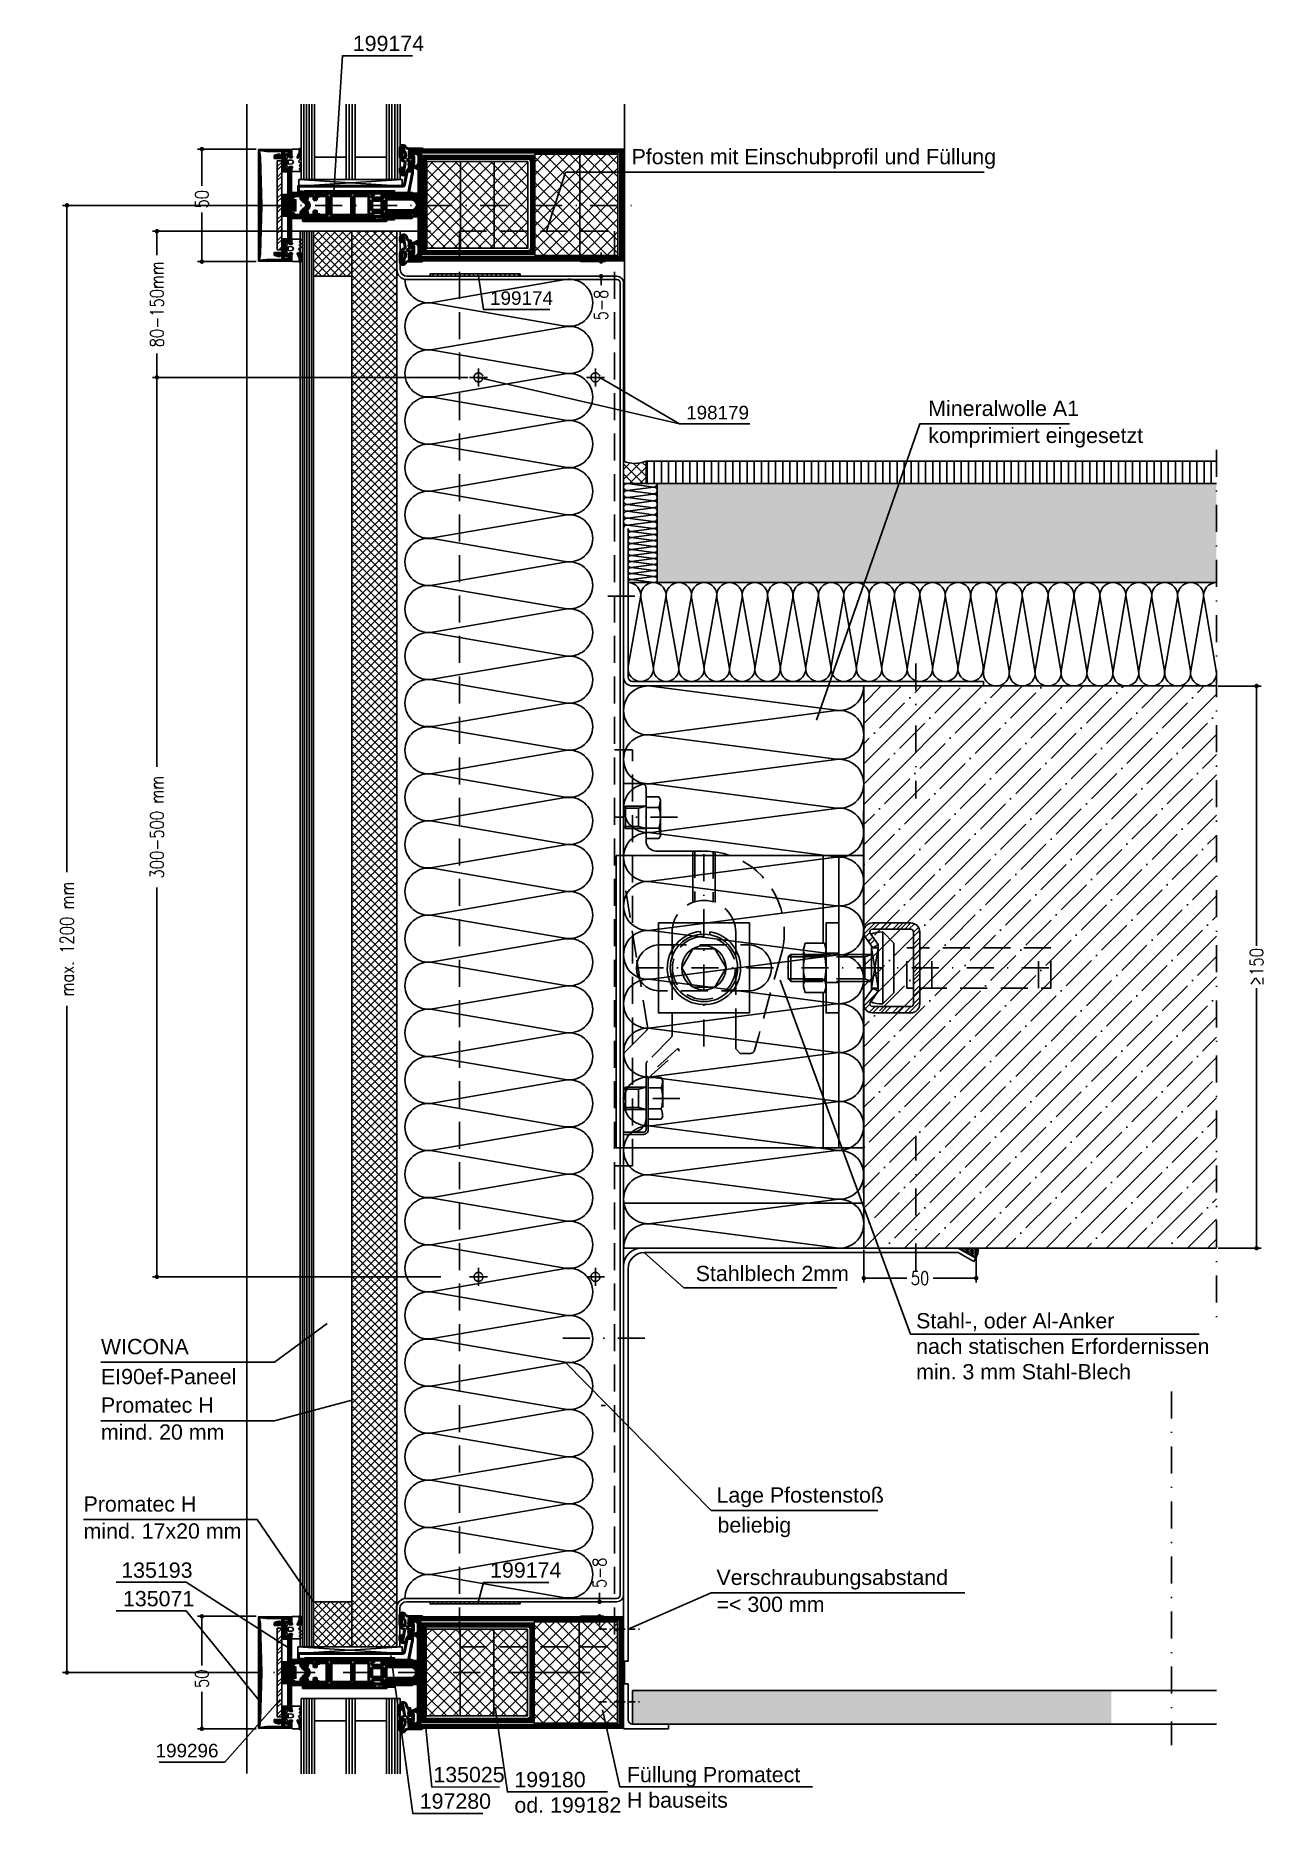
# Model space of a CAD drawing. Extents: x 49 to 186, y 55 to 252.
import ezdxf

# ---------------------------------------------------------------- set-up
doc = ezdxf.new("R2010")
doc.units = 0
doc.header["$LTSCALE"] = 6
for name, pattern in [('Amconstr', [9999, 9999, 0]), ('AUSGEZOGEN', [0]), ('CENTER', [1.02, 0.5, -0.25, 0.02, -0.25]), ('VERDECKT', [0.75, 0.5, -0.25])]:
    doc.linetypes.add(name, pattern=pattern)
doc.layers.get('0').update_dxf_attribs({"color": 4, "linetype": 'CONTINUOUS'})
doc.layers.get('DEFPOINTS').update_dxf_attribs({"linetype": 'AUSGEZOGEN'})
for name, color, linetype in [('00TXT', 7, 'AUSGEZOGEN'), ('01TXT', 7, 'CONTINUOUS'), ('CENT_12', 40, 'CENTER'), ('CONST12', 40, 'CONTINUOUS'), ('CONST18', 3, 'CONTINUOUS'), ('CONST25', 3, 'CONTINUOUS'), ('CONST35', 3, 'CONTINUOUS'), ('DICHT_PAR', 3, 'CONTINUOUS'), ('HIDE_12', 40, 'VERDECKT'), ('HIDE_25', 3, 'VERDECKT'), ('KH_PAR', 3, 'CONTINUOUS'), ('KH_SCH', 3, 'CONTINUOUS'), ('KN_PAR', 3, 'CONTINUOUS'), ('KN_SCH', 3, 'CONTINUOUS'), ('LLMASSE', 7, 'CONTINUOUS'), ('PNR', 7, 'CONTINUOUS')]:
    doc.layers.add(name, color=color, linetype=linetype)
doc.layers.add('AM_C', color=50, linetype='CONTINUOUS', lineweight=50)
doc.layers.add('AM_CL', color=1, linetype='Amconstr', lineweight=25)
doc.styles.get("Standard").update_dxf_attribs({"font": 'simplex.shx', "width": 0.8})
doc.styles.add('SWISSL', font='swissl.ttf')
doc.dimstyles.new('DOK-1ZU4-PUNKT', dxfattribs={"dimscale": 0.33, "dimtxt": 4.55, "dimasz": 1.5, "dimexe": 1.5, "dimexo": 0.6, "dimgap": 1.5, "dimtad": 0, "dimlfac": 4, "dimdsep": 46, "dimtxsty": 'Standard', "dimblk": 'PUNKT', "dimblk1": 'PUNKT', "dimblk2": 'PUNKT', "dimcen": 0, "dimclrd": 40, "dimclre": 40, "dimclrt": 40, "dimadec": 0, "dimazin": 0, "dimtfac": 0.7, "dimtdec": 4, "dimtofl": 0, "dimtmove": 0, "dimatfit": 3, "dimldrblk": 'PUNKT', "dimfxl": 1, "dimtolj": 1, "dimtzin": 0, "dimarcsym": 0})
doc.dimstyles.new('DOK-1ZU4-STRICH18', dxfattribs={"dimscale": 0.33, "dimtxt": 4.55, "dimasz": 1, "dimexe": 1.5, "dimexo": 0.6, "dimgap": 1.5, "dimtad": 0, "dimlfac": 4, "dimdsep": 46, "dimtxsty": 'Standard', "dimblk": 'STRICH18', "dimblk1": 'STRICH18', "dimblk2": 'STRICH18', "dimcen": 0, "dimse1": 1, "dimse2": 1, "dimclrd": 40, "dimclre": 40, "dimclrt": 40, "dimadec": 0, "dimazin": 0, "dimtfac": 0.7, "dimtdec": 4, "dimtofl": 0, "dimtmove": 0, "dimatfit": 3, "dimldrblk": 'STRICH18', "dimfxl": 1, "dimtolj": 1, "dimtzin": 0, "dimarcsym": 0})
pattern_1 = [(45, (0, 28.5834), (-0.707107, 0.707107), []), (135, (0, 28.5834), (-0.707107, -0.707107), [])]
pattern_2 = [(45, (0.05, 191.7491), (-0.707107, 0.707107), []), (135, (0.05, 191.7491), (-0.707107, -0.707107), [])]

msp = doc.modelspace()

# ---------------------------------------------------------------- texts
at = {"color": 1, "insert": (122.3217, 115.4531), "char_height": 1.7, "width": 6549.986738, "attachment_point": 1, "style": 'SWISSL'}
msp.add_mtext('Stahlblech 2mm', dxfattribs=at)
at = {"layer": '01TXT', "color": 10, "style": 'SWISSL'}
for s, p in [('Pfosten mit Einschubprofil und Füllung', (115.1914, 237.9216)), ('Mineralwolle A1', (148.1718, 209.9275)), ('komprimiert eingesetzt', (148.1718, 206.9275)), ('Stahl-, oder Al-Anker', (146.8259, 108.4948)), ('WICONA', (56.1976, 105.6204)), ('nach statischen Erfordernissen', (146.8259, 105.6614)), ('EI90ef-Paneel', (56.1976, 102.2871)), ('min. 3 mm Stahl-Blech', (146.8259, 102.8281)), ('Promatec H', (56.1976, 99.1204)), ('mind. 20 mm', (56.1976, 96.1204)), ('Promatec H', (54.2628, 88.1204)), ('Lage Pfostenstoß', (124.6297, 89.1204)), ('beliebig', (124.7461, 85.7871)), ('mind. 17x20 mm', (54.2628, 85.1204)), ('Verschraubungsabstand ', (124.6297, 79.9653)), ('=< 300 mm', (124.6297, 76.9653))]:
    msp.add_text(s, height=1.7, dxfattribs=at).set_placement(p)
at = {"layer": 'PNR', "color": 10, "style": 'SWISSL'}
for s, height, p in [('199174', 1.5, (99.4579, 222.2873)), ('198179 ', 1.5, (121.2542, 209.5583)), ('199174', 1.7, (99.4579, 80.7717)), ('199296', 1.5, (62.275, 60.8033))]:
    msp.add_text(s, height=height, dxfattribs=at).set_placement(p)
at = {"layer": 'PNR', "color": 1, "char_height": 1.7, "attachment_point": 1, "style": 'SWISSL'}
for s, insert, width in [('199174', (84.1976, 252.2), 6), ('135193', (58.4558, 82.4662), 6), ('135071', (58.6464, 79.297), 6), ('135025', (93.1525, 59.7387), 6), ('Füllung Promatect H bauseits', (114.6731, 59.7387), 21.260131), ('199180\\Pod. 199182', (102.1632, 59.1826), 11.925743), ('197280', (91.6405, 56.7845), 6)]:
    msp.add_mtext(s, dxfattribs=dict(at, insert=insert, width=width))

# ---------------------------------------------------------------- blocks, each defined once
blk = doc.blocks.new('*U85', base_point=(175.22, 189.91))
for points in [[(150.74, 189.91, 0.463569), (149.32, 188.24), (150.72, 180.09, -0.463569), (149.3, 178.41, -0.463569)], [(152.18, 178.41, -0.463569), (150.76, 180.09), (152.16, 188.24, 0.463569), (150.74, 189.91, 0.463569)], [(153.62, 189.91, 0.463569), (152.2, 188.24), (153.6, 180.09, -0.463569), (152.18, 178.41, -0.463569)], [(155.06, 178.41, -0.463569), (153.64, 180.09), (155.04, 188.24, 0.463569), (153.62, 189.91, 0.463569)], [(156.5, 189.91, 0.463569), (155.08, 188.24), (156.48, 180.09, -0.463569), (155.06, 178.41, -0.463569)], [(157.94, 178.41, -0.463569), (156.52, 180.09), (157.92, 188.24, 0.463569), (156.5, 189.91, 0.463569)], [(159.38, 189.91, 0.463569), (157.96, 188.24), (159.36, 180.09, -0.463569), (157.94, 178.41, -0.463569)], [(160.82, 178.41, -0.463569), (159.4, 180.09), (160.8, 188.24, 0.463569), (159.38, 189.91, 0.463569)], [(162.26, 189.91, 0.463569), (160.84, 188.24), (162.24, 180.09, -0.463569), (160.82, 178.41, -0.463569)], [(163.7, 178.41, -0.463569), (162.28, 180.09), (163.68, 188.24, 0.463569), (162.26, 189.91, 0.463569)], [(165.14, 189.91, 0.463569), (163.72, 188.24), (165.12, 180.09, -0.463569), (163.7, 178.41, -0.463569)], [(166.58, 178.41, -0.463569), (165.16, 180.09), (166.56, 188.24, 0.463569), (165.14, 189.91, 0.463569)], [(168.02, 189.91, 0.463569), (166.6, 188.24), (168, 180.09, -0.463569), (166.58, 178.41, -0.463569)], [(169.46, 178.41, -0.463569), (168.04, 180.09), (169.44, 188.24, 0.463569), (168.02, 189.91, 0.463569)], [(170.9, 189.91, 0.463569), (169.48, 188.24), (170.88, 180.09, -0.463569), (169.46, 178.41, -0.463569)], [(172.34, 178.41, -0.463569), (170.92, 180.09), (172.32, 188.24, 0.463569), (170.9, 189.91, 0.463569)], [(173.78, 189.91, 0.463569), (172.36, 188.24), (173.76, 180.09, -0.463569), (172.34, 178.41, -0.463569)], [(175.22, 178.41, -0.463569), (173.8, 180.09), (175.2, 188.24, 0.463569), (173.78, 189.91, 0.463569)]]:
    blk.add_lwpolyline(points, format="xyb")
blk = doc.blocks.new('*U84', base_point=(109.8, 201.41))
for points in [[(109.8, 212.41, -0.465175), (111.19, 210.76), (109.82, 203.06, 0.465175), (111.21, 201.41, 0.465175)], [(111.21, 201.41, 0.465175), (112.6, 203.06), (111.23, 210.76, -0.465175), (112.62, 212.41, -0.465175)], [(112.62, 212.41, -0.465175), (114.01, 210.76), (112.64, 203.06, 0.465175), (114.03, 201.41, 0.465175)], [(114.03, 201.41, 0.465175), (115.42, 203.06), (114.05, 210.76, -0.465175), (115.44, 212.41, -0.465175)], [(115.44, 212.41, -0.465175), (116.83, 210.76), (115.46, 203.06, 0.465175), (116.85, 201.41, 0.465175)], [(116.85, 201.41, 0.465175), (118.24, 203.06), (116.87, 210.76, -0.465175), (118.26, 212.41, -0.465175)], [(118.26, 212.41, -0.465175), (119.65, 210.76), (118.28, 203.06, 0.465175), (119.67, 201.41, 0.465175)], [(119.67, 201.41, 0.465175), (121.06, 203.06), (119.69, 210.76, -0.465175), (121.08, 212.41, -0.465175)], [(121.08, 212.41, -0.465175), (122.47, 210.76), (121.1, 203.06, 0.465175), (122.49, 201.41, 0.465175)], [(122.49, 201.41, 0.465175), (123.88, 203.06), (122.51, 210.76, -0.465175), (123.9, 212.41, -0.465175)], [(123.9, 212.41, -0.465175), (125.29, 210.76), (123.92, 203.06, 0.465175), (125.31, 201.41, 0.465175)], [(125.31, 201.41, 0.465175), (126.71, 203.06), (125.34, 210.76, -0.465175), (126.73, 212.41, -0.465175)], [(126.73, 212.41, -0.465175), (128.12, 210.76), (126.75, 203.06, 0.465175), (128.14, 201.41, 0.465175)], [(128.14, 201.41, 0.465175), (129.53, 203.06), (128.16, 210.76, -0.465175), (129.55, 212.41, -0.465175)], [(129.55, 212.41, -0.465175), (130.94, 210.76), (129.57, 203.06, 0.465175), (130.96, 201.41, 0.465175)], [(130.96, 201.41, 0.465175), (132.35, 203.06), (130.98, 210.76, -0.465175), (132.37, 212.41, -0.465175)], [(132.37, 212.41, -0.465175), (133.76, 210.76), (132.39, 203.06, 0.465175), (133.78, 201.41, 0.465175)], [(133.78, 201.41, 0.465175), (135.17, 203.06), (133.8, 210.76, -0.465175), (135.19, 212.41, -0.465175)], [(135.19, 212.41, -0.465175), (136.58, 210.76), (135.21, 203.06, 0.465175), (136.6, 201.41, 0.465175)], [(136.6, 201.41, 0.465175), (137.99, 203.06), (136.62, 210.76, -0.465175), (138.01, 212.41, -0.465175)], [(138.01, 212.41, -0.465175), (139.4, 210.76), (138.03, 203.06, 0.465175), (139.42, 201.41, 0.465175)], [(139.42, 201.41, 0.465175), (140.81, 203.06), (139.44, 210.76, -0.465175), (140.83, 212.41, -0.465175)], [(140.83, 212.41, -0.465175), (142.22, 210.76), (140.85, 203.06, 0.465175), (142.24, 201.41, 0.465175)], [(142.24, 201.41, 0.465175), (143.63, 203.06), (142.26, 210.76, -0.465175), (143.65, 212.41, -0.465175)], [(143.65, 212.41, -0.465175), (145.04, 210.76), (143.67, 203.06, 0.465175), (145.06, 201.41, 0.465175)], [(145.06, 201.41, 0.465175), (146.46, 203.06), (145.09, 210.76, -0.465175), (146.48, 212.41, -0.465175)], [(146.48, 212.41, -0.465175), (147.87, 210.76), (146.5, 203.06, 0.465175), (147.89, 201.41, 0.465175)], [(147.89, 201.41, 0.465175), (149.28, 203.06), (147.91, 210.76, -0.465175), (149.3, 212.41, -0.465175)]]:
    blk.add_lwpolyline(points, format="xyb")
blk = doc.blocks.new('*X83')
for p, q in [((158.75, 238.77), (159.98, 240)), ((159.75, 239.3), (160.45, 240)), ((160.61, 239.3), (161.31, 240)), ((161.08, 239.3), (161.78, 240)), ((161.93, 239.3), (162.63, 240)), ((162.4, 239.3), (163.1, 240)), ((163.26, 239.3), (163.96, 240)), ((163.43, 237.67), (164.98, 239.22)), ((163.73, 239.3), (164.36, 239.93)), ((164.3, 239.01), (164.84, 239.55)), ((158.75, 238.3), (159.45, 239)), ((158.75, 237.44), (159.45, 238.14)), ((158.75, 236.97), (159.45, 237.67)), ((163.9, 237.29), (164.27, 237.66)), ((158.75, 236.12), (159.45, 236.82)), ((158.75, 235.65), (159.45, 236.35)), ((158.75, 234.79), (159.45, 235.49)), ((158.75, 234.32), (159.45, 235.02)), ((158.75, 233.46), (159.45, 234.16)), ((158.75, 233), (159.45, 233.7)), ((158.75, 232.14), (159.45, 232.84)), ((158.75, 231.67), (159.45, 232.37)), ((158.76, 230.83), (159.45, 231.51)), ((163.41, 232.35), (163.57, 232.51)), ((163.76, 231.85), (164.26, 232.35)), ((163.96, 231.58), (164.46, 232.08)), ((164.29, 231.05), (164.81, 231.57)), ((158.89, 230.49), (159.45, 231.04)), ((159.35, 230.08), (159.96, 230.7)), ((159.73, 230), (160.43, 230.7)), ((160.59, 230), (161.29, 230.7)), ((161.06, 230), (161.76, 230.7)), ((161.91, 230), (162.61, 230.7)), ((162.38, 230), (163.08, 230.7)), ((163.24, 230), (163.94, 230.7)), ((163.71, 230), (164.97, 231.26))]:
    blk.add_line(p, q)
blk = doc.blocks.new('PUNKT')
at = {"color": 0, "linetype": 'CONTINUOUS'}
blk.add_line((-0.5, 0), (-1, 0), dxfattribs=at)
at = {"color": 0, "linetype": 'CONTINUOUS', "const_width": 0.5}
blk.add_lwpolyline([(-0.25, 0, 1), (0.25, 0, 1)], format="xyb", close=True, dxfattribs=at)
blk = doc.blocks.new('*D86')
at = {"layer": 'DEFPOINTS', "color": 0, "transparency": 16777216}
for p in [(109.3, 227.1), (111.8, 225.47), (113.43, 225.47)]:
    blk.add_point(p, dxfattribs=at)
at = {"layer": 'LLMASSE', "color": 40, "lineweight": -2, "transparency": 16777216}
for p, q in [((111.8, 227.59), (111.8, 228.09)), ((109.5, 227.1), (112.29, 227.1)), ((113.23, 225.47), (111.3, 225.47)), ((111.8, 224.98), (111.8, 224.48))]:
    blk.add_line(p, q, dxfattribs=at)
at = {"layer": 'LLMASSE', "color": 40, "lineweight": -2, "transparency": 16777216, "xscale": 0.495, "yscale": 0.495, "zscale": 0.495}
for p, rotation in [((111.8, 227.1), 270), ((111.8, 225.47), 90)]:
    blk.add_blockref('PUNKT', p, dxfattribs=dict(at, rotation=rotation))
at = {"layer": 'LLMASSE', "color": 40, "transparency": 16777216, "insert": (111.8, 222.27), "char_height": 1.502, "attachment_point": 5, "rotation": 90}
blk.add_mtext('\\A1;5-8', dxfattribs=at)
blk = doc.blocks.new('STRICH18')
at = {"color": 0, "linetype": 'CONTINUOUS'}
for p, q in [((0, 0), (-1, 0)), ((0, -1.7), (0, 1.7))]:
    blk.add_line(p, q, dxfattribs=at)
blk = doc.blocks.new('*U80', base_point=(453.34, 326.23))
for points in [[(438.34, 344.69, -0.452318), (440.07, 346.22), (451.6, 344.71, 0.452318), (453.34, 346.23, 0.452318)], [(453.34, 343.15, 0.452318), (451.6, 344.68), (440.07, 343.17, -0.452318), (438.34, 344.69, -0.452318)], [(438.34, 341.62, -0.452318), (440.07, 343.14), (451.6, 341.63, 0.452318), (453.34, 343.15, 0.452318)], [(453.34, 340.08, 0.452318), (451.6, 341.6), (440.07, 340.09, -0.452318), (438.34, 341.62, -0.452318)], [(438.34, 338.54, -0.452318), (440.07, 340.07), (451.6, 338.55, 0.452318), (453.34, 340.08, 0.452318)], [(453.34, 337, 0.452318), (451.6, 338.53), (440.07, 337.01, -0.452318), (438.34, 338.54, -0.452318)], [(438.34, 335.46, -0.452318), (440.07, 336.99), (451.6, 335.48, 0.452318), (453.34, 337, 0.452318)], [(453.34, 333.92, 0.452318), (451.6, 335.45), (440.07, 333.94, -0.452318), (438.34, 335.46, -0.452318)], [(438.34, 332.39, -0.452318), (440.07, 333.91), (451.6, 332.4, 0.452318), (453.34, 333.92, 0.452318)], [(453.34, 330.85, 0.452318), (451.6, 332.37), (440.07, 330.86, -0.452318), (438.34, 332.39, -0.452318)], [(438.34, 329.31, -0.452318), (440.07, 330.83), (451.6, 329.32, 0.452318), (453.34, 330.85, 0.452318)], [(453.34, 327.77, 0.452318), (451.6, 329.3), (440.07, 327.78, -0.452318), (438.34, 329.31, -0.452318)], [(438.34, 326.23, -0.452318), (440.07, 327.76), (451.6, 326.24, 0.452318), (453.34, 327.77, 0.452318)]]:
    blk.add_lwpolyline(points, format="xyb")
blk = doc.blocks.new('*U82', base_point=(417.85, 155.01))
for points in [[(417.85, 177.68, 0.452318), (416.34, 179), (406.35, 177.69, -0.452318), (404.85, 179.01, -0.452318)], [(404.85, 176.35, -0.452318), (406.35, 177.67), (416.34, 176.36, 0.452318), (417.85, 177.68, 0.452318)], [(417.85, 175.01, 0.452318), (416.34, 176.34), (406.35, 175.02, -0.452318), (404.85, 176.35, -0.452318)], [(404.85, 173.68, -0.452318), (406.35, 175), (416.34, 173.69, 0.452318), (417.85, 175.01, 0.452318)], [(417.85, 172.35, 0.452318), (416.34, 173.67), (406.35, 172.36, -0.452318), (404.85, 173.68, -0.452318)], [(404.85, 171.01, -0.452318), (406.35, 172.34), (416.34, 171.02, 0.452318), (417.85, 172.35, 0.452318)], [(417.85, 169.68, 0.452318), (416.34, 171), (406.35, 169.69, -0.452318), (404.85, 171.01, -0.452318)], [(404.85, 168.35, -0.452318), (406.35, 169.67), (416.34, 168.36, 0.452318), (417.85, 169.68, 0.452318)], [(417.85, 167.01, 0.452318), (416.34, 168.34), (406.35, 167.02, -0.452318), (404.85, 168.35, -0.452318)], [(404.85, 165.68, -0.452318), (406.35, 167), (416.34, 165.69, 0.452318), (417.85, 167.01, 0.452318)], [(417.85, 164.35, 0.452318), (416.34, 165.67), (406.35, 164.36, -0.452318), (404.85, 165.68, -0.452318)], [(404.85, 163.01, -0.452318), (406.35, 164.34), (416.34, 163.02, 0.452318), (417.85, 164.35, 0.452318)], [(417.85, 161.68, 0.452318), (416.34, 163), (406.35, 161.69, -0.452318), (404.85, 163.01, -0.452318)], [(404.85, 160.35, -0.452318), (406.35, 161.67), (416.34, 160.36, 0.452318), (417.85, 161.68, 0.452318)], [(417.85, 159.01, 0.452318), (416.34, 160.34), (406.35, 159.02, -0.452318), (404.85, 160.35, -0.452318)], [(404.85, 157.68, -0.452318), (406.35, 159), (416.34, 157.69, 0.452318), (417.85, 159.01, 0.452318)], [(417.85, 156.35, 0.452318), (416.34, 157.67), (406.35, 156.36, -0.452318), (404.85, 157.68, -0.452318)], [(404.85, 155.01, -0.452318), (406.35, 156.34), (416.34, 155.02, 0.452318), (417.85, 156.35, 0.452318)]]:
    blk.add_lwpolyline(points, format="xyb")
blk = doc.blocks.new('*D87')
at = {"layer": 'DEFPOINTS', "color": 0, "transparency": 16777216}
for p in [(113.11, 78.1), (109.3, 76.48), (111.63, 76.48)]:
    blk.add_point(p, dxfattribs=at)
at = {"layer": 'LLMASSE', "color": 40, "lineweight": -2, "transparency": 16777216}
for p, q in [((111.63, 78.6), (111.63, 79.09)), ((112.91, 78.1), (111.13, 78.1)), ((109.5, 76.48), (112.12, 76.48)), ((111.63, 75.98), (111.63, 75.49))]:
    blk.add_line(p, q, dxfattribs=at)
at = {"layer": 'LLMASSE', "color": 40, "lineweight": -2, "transparency": 16777216, "xscale": 0.495, "yscale": 0.495, "zscale": 0.495}
for p, rotation in [((111.63, 78.1), 270), ((111.63, 76.48), 90)]:
    blk.add_blockref('PUNKT', p, dxfattribs=dict(at, rotation=rotation))
at = {"layer": 'LLMASSE', "color": 40, "transparency": 16777216, "insert": (111.63, 81.31), "char_height": 1.502, "attachment_point": 5, "rotation": 90}
blk.add_mtext('\\A1;5-8', dxfattribs=at)
blk = doc.blocks.new('*D88')
at = {"layer": 'DEFPOINTS', "color": 0, "transparency": 16777216}
for p in [(180.22, 179.91), (180.22, 117.41), (184.67, 117.41)]:
    blk.add_point(p, dxfattribs=at)
at = {"layer": 'LLMASSE', "color": 40, "lineweight": -2, "transparency": 16777216}
for p, q in [((180.42, 179.91), (185.17, 179.91)), ((184.67, 179.42), (184.67, 151.02)), ((184.67, 117.91), (184.67, 146.31)), ((180.42, 117.41), (185.17, 117.41))]:
    blk.add_line(p, q, dxfattribs=at)
at = {"layer": 'LLMASSE', "color": 40, "lineweight": -2, "transparency": 16777216, "xscale": 0.495, "yscale": 0.495, "zscale": 0.495}
for p, rotation in [((184.67, 179.91), 90), ((184.67, 117.41), 270)]:
    blk.add_blockref('PUNKT', p, dxfattribs=dict(at, rotation=rotation))
at = {"layer": 'LLMASSE', "color": 40, "transparency": 16777216, "insert": (184.67, 148.66), "char_height": 1.502, "attachment_point": 5, "rotation": 90}
blk.add_mtext('\\A1;≥150', dxfattribs=at)
blk = doc.blocks.new('B-LL190311')
at = {"layer": 'DICHT_PAR'}
for points in [[(0, 0.3, 0.414214), (0.3, 0), (2.8, 0, 0.414214), (3.2, 0.4), (3.2, 1.54), (2.42, 3.59, -0.786113), (2.9, 3.92, -0.262074), (3.28, 3.28), (3.28, 0, 1), (4, 0), (4, 3.17, 0.174474), (3.15, 5.24, -0.57735), (3.15, 5.76), (3.8, 6.14, 0.57735), (3.8, 6.83), (3.55, 6.97, -0.57735), (3.55, 7.49), (3.8, 7.64, 0.57735), (3.8, 8.33), (3.6, 8.45, -0.56351), (3.59, 9.13), (3.8, 9.25, 0.767327), (3.6, 10), (0.3, 10, 0.414214), (0, 9.7), (0, 8.57, 0.267949), (0.1, 8.4, -0.767327), (-0.1, 7.65), (-0.9, 7.65, -0.414214), (-1.3, 8.05, 0.592453), (-1.61, 8.22, 0.255924), (-2.3, 6.95), (-2.3, 4.55, 0.255924), (-1.61, 3.28, 0.592453), (-1.3, 3.45, -0.414214), (-0.9, 3.85), (-0.1, 3.85, -0.767327), (0.1, 3.1, 0.267949), (0, 2.93), (0, 0.3)], [(-0.03, 4.95), (-1.28, 4.85, -0.438367), (-1.6, 5.15), (-1.6, 6.35, -0.438367), (-1.28, 6.65), (-0.03, 6.55, -0.921414), (-0.03, 4.95)]]:
    blk.add_lwpolyline(points, format="xyb", close=True, dxfattribs=at)
blk = doc.blocks.new('LL190311')
blk.add_blockref('B-LL190311', (0, 0))
blk = doc.blocks.new('*D89')
at = {"layer": 'DEFPOINTS', "color": 0, "transparency": 16777216}
for p in [(62.42, 230.47), (93.05, 230.47), (93.97, 214.22)]:
    blk.add_point(p, dxfattribs=at)
at = {"layer": 'LLMASSE', "color": 40, "lineweight": -2, "transparency": 16777216}
for p, q in [((92.85, 230.47), (61.93, 230.47)), ((62.42, 229.98), (62.42, 227.82)), ((62.42, 214.72), (62.42, 216.87)), ((93.78, 214.22), (61.93, 214.22))]:
    blk.add_line(p, q, dxfattribs=at)
at = {"layer": 'LLMASSE', "color": 40, "lineweight": -2, "transparency": 16777216, "xscale": 0.495, "yscale": 0.495, "zscale": 0.495}
for p, rotation in [((62.42, 230.47), 90), ((62.42, 214.22), 270)]:
    blk.add_blockref('PUNKT', p, dxfattribs=dict(at, rotation=rotation))
at = {"layer": 'LLMASSE', "color": 40, "transparency": 16777216, "insert": (62.42, 222.35), "char_height": 1.5015, "attachment_point": 5, "rotation": 90}
blk.add_mtext('\\A1;80-150mm', dxfattribs=at)
blk = doc.blocks.new('*D90')
at = {"layer": 'DEFPOINTS', "color": 0, "transparency": 16777216}
for p in [(67.42, 239.6), (73.67, 239.6), (73.67, 227.09)]:
    blk.add_point(p, dxfattribs=at)
at = {"layer": 'LLMASSE', "color": 40, "lineweight": -2, "transparency": 16777216}
for p, q in [((73.47, 239.6), (66.93, 239.6)), ((67.42, 239.1), (67.42, 235.5)), ((67.42, 227.59), (67.42, 232.56)), ((73.47, 227.09), (66.93, 227.09))]:
    blk.add_line(p, q, dxfattribs=at)
at = {"layer": 'LLMASSE', "color": 40, "lineweight": -2, "transparency": 16777216, "xscale": 0.495, "yscale": 0.495, "zscale": 0.495}
for p, rotation in [((67.42, 239.6), 90), ((67.42, 227.09), 270)]:
    blk.add_blockref('PUNKT', p, dxfattribs=dict(at, rotation=rotation))
at = {"layer": 'LLMASSE', "color": 40, "transparency": 16777216, "insert": (67.42, 234.03), "char_height": 1.502, "attachment_point": 5, "rotation": 90}
blk.add_mtext('\\A1;50', dxfattribs=at)
blk = doc.blocks.new('LL199168')
at = {"layer": 'CONST35'}
h = blk.add_hatch(dxfattribs=at)
h.set_pattern_fill('ANSI32', color=256, scale=0.35, style=0)
h.paths.add_polyline_path([(-19.75, -4.5), (19.75, -4.5), (19.75, -6.5), (-19.75, -6.5)])
blk.add_lwpolyline([(-19.75, -4.5), (19.75, -4.5), (19.75, -6.5), (-19.75, -6.5), (-19.75, -4.5)], dxfattribs=at)
blk = doc.blocks.new('*D91')
at = {"layer": 'DEFPOINTS', "color": 0, "transparency": 16777216}
for p in [(73.67, 76.48), (67.42, 63.98), (73.67, 63.98)]:
    blk.add_point(p, dxfattribs=at)
at = {"layer": 'LLMASSE', "color": 40, "lineweight": -2, "transparency": 16777216}
for p, q in [((73.47, 76.48), (66.93, 76.48)), ((67.42, 75.99), (67.42, 71.01)), ((67.42, 64.47), (67.42, 68.08)), ((73.47, 63.98), (66.93, 63.98))]:
    blk.add_line(p, q, dxfattribs=at)
at = {"layer": 'LLMASSE', "color": 40, "lineweight": -2, "transparency": 16777216, "xscale": 0.495, "yscale": 0.495, "zscale": 0.495}
for p, rotation in [((67.42, 76.48), 90), ((67.42, 63.98), 270)]:
    blk.add_blockref('PUNKT', p, dxfattribs=dict(at, rotation=rotation))
at = {"layer": 'LLMASSE', "color": 40, "transparency": 16777216, "insert": (67.42, 69.54), "char_height": 1.502, "attachment_point": 5, "rotation": 90}
blk.add_mtext('\\A1;50', dxfattribs=at)
blk = doc.blocks.new('*D92')
at = {"layer": 'DEFPOINTS', "color": 0, "transparency": 16777216}
for p in [(74.07, 233.35), (52.42, 70.23), (71.25, 70.23)]:
    blk.add_point(p, dxfattribs=at)
at = {"layer": 'LLMASSE', "color": 40, "lineweight": -2, "transparency": 16777216}
for p, q in [((73.87, 233.35), (51.93, 233.35)), ((52.42, 232.85), (52.42, 159.2)), ((52.42, 70.72), (52.42, 144.37)), ((71.05, 70.23), (51.93, 70.23))]:
    blk.add_line(p, q, dxfattribs=at)
at = {"layer": 'LLMASSE', "color": 40, "lineweight": -2, "transparency": 16777216, "xscale": 0.495, "yscale": 0.495, "zscale": 0.495}
for p, rotation in [((52.42, 233.35), 90), ((52.42, 70.23), 270)]:
    blk.add_blockref('PUNKT', p, dxfattribs=dict(at, rotation=rotation))
at = {"layer": 'LLMASSE', "color": 40, "transparency": 16777216, "insert": (52.42, 151.79), "char_height": 1.5015, "attachment_point": 5, "rotation": 90}
blk.add_mtext('\\A1;max. 1200 mm', dxfattribs=at)
blk = doc.blocks.new('*D93')
at = {"layer": 'DEFPOINTS', "color": 0, "transparency": 16777216}
for p in [(62.42, 214.22), (97.17, 214.22), (94.17, 114.22)]:
    blk.add_point(p, dxfattribs=at)
at = {"layer": 'LLMASSE', "color": 40, "lineweight": -2, "transparency": 16777216}
for p, q in [((96.97, 214.22), (61.93, 214.22)), ((62.42, 213.73), (62.42, 170.92)), ((62.42, 114.72), (62.42, 157.52)), ((93.97, 114.22), (61.93, 114.22))]:
    blk.add_line(p, q, dxfattribs=at)
at = {"layer": 'LLMASSE', "color": 40, "lineweight": -2, "transparency": 16777216, "xscale": 0.495, "yscale": 0.495, "zscale": 0.495}
for p, rotation in [((62.42, 214.22), 90), ((62.42, 114.22), 270)]:
    blk.add_blockref('PUNKT', p, dxfattribs=dict(at, rotation=rotation))
at = {"layer": 'LLMASSE', "color": 40, "transparency": 16777216, "insert": (62.42, 164.22), "char_height": 1.5015, "attachment_point": 5, "rotation": 90}
blk.add_mtext('\\A1;300-500 mm', dxfattribs=at)
blk = doc.blocks.new('*U81', base_point=(401.35, -296.72))
for points in [[(401.35, 279.27, 0.463678), (389.15, 289.6), (330.05, 279.42, -0.463678), (317.85, 289.75, -0.463678)], [(317.85, 268.8, -0.463678), (330.05, 279.13), (389.15, 268.94, 0.463678), (401.35, 279.27, 0.463678)], [(401.35, 258.33, 0.463678), (389.15, 268.66), (330.05, 258.47, -0.463678), (317.85, 268.8, -0.463678)], [(317.85, 247.85, -0.463678), (330.05, 258.18), (389.15, 248, 0.463678), (401.35, 258.33, 0.463678)], [(401.35, 237.38, 0.463678), (389.15, 247.71), (330.05, 237.53, -0.463678), (317.85, 247.85, -0.463678)], [(317.85, 226.91, -0.463678), (330.05, 237.24), (389.15, 227.05, 0.463678), (401.35, 237.38, 0.463678)], [(401.35, 216.44, 0.463678), (389.15, 226.77), (330.05, 216.58, -0.463678), (317.85, 226.91, -0.463678)], [(317.85, 205.96, -0.463678), (330.05, 216.29), (389.15, 206.11, 0.463678), (401.35, 216.44, 0.463678)], [(401.35, 195.49, 0.463678), (389.15, 205.82), (330.05, 195.64, -0.463678), (317.85, 205.96, -0.463678)], [(317.85, 185.02, -0.463678), (330.05, 195.35), (389.15, 185.16, 0.463678), (401.35, 195.49, 0.463678)], [(401.35, 174.55, 0.463678), (389.15, 184.88), (330.05, 174.69, -0.463678), (317.85, 185.02, -0.463678)], [(317.85, 164.07, -0.463678), (330.05, 174.4), (389.15, 164.22, 0.463678), (401.35, 174.55, 0.463678)], [(401.35, 153.6, 0.463678), (389.15, 163.93), (330.05, 153.75, -0.463678), (317.85, 164.07, -0.463678)], [(317.85, 143.13, -0.463678), (330.05, 153.46), (389.15, 143.27, 0.463678), (401.35, 153.6, 0.463678)], [(401.35, 132.66, 0.463678), (389.15, 142.99), (330.05, 132.8, -0.463678), (317.85, 143.13, -0.463678)], [(317.85, 122.18, -0.463678), (330.05, 132.51), (389.15, 122.33, 0.463678), (401.35, 132.66, 0.463678)], [(401.35, 111.71, 0.463678), (389.15, 122.04), (330.05, 111.86, -0.463678), (317.85, 122.18, -0.463678)], [(317.85, 101.24, -0.463678), (330.05, 111.57), (389.15, 101.38, 0.463678), (401.35, 111.71, 0.463678)], [(401.35, 90.77, 0.463678), (389.15, 101.1), (330.05, 90.91, -0.463678), (317.85, 101.24, -0.463678)], [(317.85, 80.29, -0.463678), (330.05, 90.62), (389.15, 80.44, 0.463678), (401.35, 90.77, 0.463678)], [(401.35, 69.82, 0.463678), (389.15, 80.15), (330.05, 69.97, -0.463678), (317.85, 80.29, -0.463678)], [(317.85, 59.35, -0.463678), (330.05, 69.68), (389.15, 59.49, 0.463678), (401.35, 69.82, 0.463678)], [(401.35, 48.88, 0.463678), (389.15, 59.21), (330.05, 49.02, -0.463678), (317.85, 59.35, -0.463678)], [(317.85, 38.4, -0.463678), (330.05, 48.73), (389.15, 38.55, 0.463678), (401.35, 48.88, 0.463678)], [(401.35, 27.93, 0.463678), (389.15, 38.26), (330.05, 28.08, -0.463678), (317.85, 38.4, -0.463678)], [(317.85, 17.46, -0.463678), (330.05, 27.79), (389.15, 17.6, 0.463678), (401.35, 27.93, 0.463678)], [(401.35, 6.99, 0.463678), (389.15, 17.32), (330.05, 7.13, -0.463678), (317.85, 17.46, -0.463678)], [(317.85, -3.49, -0.463678), (330.05, 6.84), (389.15, -3.34, 0.463678), (401.35, 6.99, 0.463678)], [(401.35, -13.96, 0.463678), (389.15, -3.63), (330.05, -13.82, -0.463678), (317.85, -3.49, -0.463678)], [(317.85, -24.43, -0.463678), (330.05, -14.1), (389.15, -24.29, 0.463678), (401.35, -13.96, 0.463678)], [(401.35, -34.9, 0.463678), (389.15, -24.58), (330.05, -34.76, -0.463678), (317.85, -24.43, -0.463678)], [(317.85, -45.38, -0.463678), (330.05, -35.05), (389.15, -45.23, 0.463678), (401.35, -34.9, 0.463678)], [(401.35, -55.85, 0.463678), (389.15, -45.52), (330.05, -55.71, -0.463678), (317.85, -45.38, -0.463678)], [(317.85, -66.32, -0.463678), (330.05, -55.99), (389.15, -66.18, 0.463678), (401.35, -55.85, 0.463678)], [(401.35, -76.79, 0.463678), (389.15, -66.47), (330.05, -76.65, -0.463678), (317.85, -66.32, -0.463678)], [(317.85, -87.27, -0.463678), (330.05, -76.94), (389.15, -87.12, 0.463678), (401.35, -76.79, 0.463678)], [(401.35, -97.74, 0.463678), (389.15, -87.41), (330.05, -97.6, -0.463678), (317.85, -87.27, -0.463678)], [(317.85, -108.21, -0.463678), (330.05, -97.88), (389.15, -108.07, 0.463678), (401.35, -97.74, 0.463678)], [(401.35, -118.68, 0.463678), (389.15, -108.36), (330.05, -118.54, -0.463678), (317.85, -108.21, -0.463678)], [(317.85, -129.16, -0.463678), (330.05, -118.83), (389.15, -129.01, 0.463678), (401.35, -118.68, 0.463678)], [(401.35, -139.63, 0.463678), (389.15, -129.3), (330.05, -139.49, -0.463678), (317.85, -129.16, -0.463678)], [(317.85, -150.1, -0.463678), (330.05, -139.77), (389.15, -149.96, 0.463678), (401.35, -139.63, 0.463678)], [(401.35, -160.57, 0.463678), (389.15, -150.25), (330.05, -160.43, -0.463678), (317.85, -150.1, -0.463678)], [(317.85, -171.05, -0.463678), (330.05, -160.72), (389.15, -170.9, 0.463678), (401.35, -160.57, 0.463678)], [(401.35, -181.52, 0.463678), (389.15, -171.19), (330.05, -181.38, -0.463678), (317.85, -171.05, -0.463678)], [(317.85, -191.99, -0.463678), (330.05, -181.66), (389.15, -191.85, 0.463678), (401.35, -181.52, 0.463678)], [(401.35, -202.46, 0.463678), (389.15, -192.14), (330.05, -202.32, -0.463678), (317.85, -191.99, -0.463678)], [(317.85, -212.94, -0.463678), (330.05, -202.61), (389.15, -212.79, 0.463678), (401.35, -202.46, 0.463678)], [(401.35, -223.41, 0.463678), (389.15, -213.08), (330.05, -223.27, -0.463678), (317.85, -212.94, -0.463678)], [(317.85, -233.88, -0.463678), (330.05, -223.55), (389.15, -233.74, 0.463678), (401.35, -223.41, 0.463678)], [(401.35, -244.35, 0.463678), (389.15, -234.03), (330.05, -244.21, -0.463678), (317.85, -233.88, -0.463678)], [(317.85, -254.83, -0.463678), (330.05, -244.5), (389.15, -254.68, 0.463678), (401.35, -244.35, 0.463678)], [(401.35, -265.3, 0.463678), (389.15, -254.97), (330.05, -265.16, -0.463678), (317.85, -254.83, -0.463678)], [(317.85, -275.77, -0.463678), (330.05, -265.44), (389.15, -275.63, 0.463678), (401.35, -265.3, 0.463678)], [(401.35, -286.25, 0.463678), (389.15, -275.92), (330.05, -286.1, -0.463678), (317.85, -275.77, -0.463678)], [(317.85, -296.72, -0.463678), (330.05, -286.39), (389.15, -296.57, 0.463678), (401.35, -286.25, 0.463678)]]:
    blk.add_lwpolyline(points, format="xyb")
blk = doc.blocks.new('B-LL135193')
at = {"layer": 'KN_SCH'}
h = blk.add_hatch(dxfattribs=at)
h.set_pattern_fill('_U', color=256, scale=0.2, angle=90, style=0, pattern_type=0)
h.set_pattern_definition([(90, (-2.17924, -5e-12), (-0.2, 1e-17), [])])
edge = h.paths.add_edge_path()
edge.add_line((-1.8, -14.9), (-3.5, -14.9))
edge.add_arc((-3.5, -15.7), 0.8, 450, 540)
edge.add_line((-4.3, -15.7), (-4.3, -20.9))
edge.add_line((-4.3, -20.9), (-7.8, -20.9))
edge.add_line((-7.8, -20.9), (-7.8, -22.18))
edge.add_line((-7.8, -22.18), (-7.64, -22.27))
edge.add_arc((-5.44, -18), 4.8, 242.72317, 269.27129)
edge.add_line((-5.5, -22.8), (-5.42, -22.8))
edge.add_line((-5.42, -22.8), (-4.5, -22.27))
edge.add_line((-4.5, -22.27), (-1.03, -23.2))
edge.add_line((-1.03, -23.2), (-0.2, -23.2))
edge.add_line((-0.2, -23.2), (-0.2, -21.2))
edge.add_line((-0.2, -21.2), (-0.8, -21.2))
edge.add_line((-0.8, -21.2), (-0.8, -22.2))
edge.add_line((-0.8, -22.2), (-1.8, -22.2))
edge.add_arc((-1.8, -21), 1.2, 180, 270, ccw=False)
edge.add_line((-3, -21), (-3, -17.5))
edge.add_arc((-1.8, -17.5), 1.2, 90, 180, ccw=False)
edge.add_line((-1.8, -16.3), (-0.8, -16.3))
edge.add_line((-0.8, -16.3), (-0.8, -17.3))
edge.add_line((-0.8, -17.3), (-0.2, -17.3))
edge.add_line((-0.2, -17.3), (-0.2, -2.5))
edge.add_line((-0.2, -2.5), (1.8, -2.5))
edge.add_line((1.8, -2.5), (1.8, 2.5))
edge.add_line((1.8, 2.5), (-0.2, 2.5))
edge.add_line((-0.2, 2.5), (-0.2, 17.3))
edge.add_line((-0.2, 17.3), (-0.8, 17.3))
edge.add_line((-0.8, 17.3), (-0.8, 16.3))
edge.add_line((-0.8, 16.3), (-1.8, 16.3))
edge.add_arc((-1.8, 17.5), 1.2, 180, 270, ccw=False)
edge.add_line((-3, 17.5), (-3, 21))
edge.add_arc((-1.8, 21), 1.2, 90, 180, ccw=False)
edge.add_line((-1.8, 22.2), (-0.8, 22.2))
edge.add_line((-0.8, 22.2), (-0.8, 21.2))
edge.add_line((-0.8, 21.2), (-0.2, 21.2))
edge.add_line((-0.2, 21.2), (-0.2, 23.2))
edge.add_line((-0.2, 23.2), (-1.03, 23.2))
edge.add_line((-1.03, 23.2), (-4.5, 22.27))
edge.add_line((-4.5, 22.27), (-5.42, 22.8))
edge.add_line((-5.42, 22.8), (-5.5, 22.8))
edge.add_arc((-5.44, 18), 4.8, 90.72871, 117.27683)
edge.add_line((-7.64, 22.27), (-7.8, 22.18))
edge.add_line((-7.8, 22.18), (-7.8, 20.9))
edge.add_line((-7.8, 20.9), (-4.3, 20.9))
edge.add_line((-4.3, 20.9), (-4.3, 15.7))
edge.add_arc((-3.5, 15.7), 0.8, 180, 270)
edge.add_line((-3.5, 14.9), (-1.8, 14.9))
edge.add_line((-1.8, 14.9), (-1.8, 4.8))
edge.add_line((-1.8, 4.8), (-4.3, 4.8))
edge.add_line((-4.3, 4.8), (-4.3, 0.28))
edge.add_line((-4.3, 0.28), (-4.02, 0))
edge.add_line((-4.02, 0), (-4.3, -0.28))
edge.add_line((-4.3, -0.28), (-4.3, -4.8))
edge.add_line((-4.3, -4.8), (-1.8, -4.8))
edge.add_line((-1.8, -4.8), (-1.8, -14.9))
at = {"layer": 'KN_PAR'}
blk.add_lwpolyline([(-1.8, -14.9), (-3.5, -14.9, 0.414214), (-4.3, -15.7), (-4.3, -20.9), (-7.8, -20.9), (-7.8, -22.18), (-7.64, -22.27, 0.116359), (-5.5, -22.8), (-5.42, -22.8), (-4.5, -22.27), (-1.03, -23.2), (-0.2, -23.2), (-0.2, -21.2), (-0.8, -21.2), (-0.8, -22.2), (-1.8, -22.2, -0.414214), (-3, -21), (-3, -17.5, -0.414214), (-1.8, -16.3), (-0.8, -16.3), (-0.8, -17.3), (-0.2, -17.3), (-0.2, -2.5), (1.8, -2.5), (1.8, 2.5), (-0.2, 2.5), (-0.2, 17.3), (-0.8, 17.3), (-0.8, 16.3), (-1.8, 16.3, -0.414214), (-3, 17.5), (-3, 21, -0.414214), (-1.8, 22.2), (-0.8, 22.2), (-0.8, 21.2), (-0.2, 21.2), (-0.2, 23.2), (-1.03, 23.2), (-4.5, 22.27), (-5.42, 22.8), (-5.5, 22.8, 0.116359), (-7.64, 22.27), (-7.8, 22.18), (-7.8, 20.9), (-4.3, 20.9), (-4.3, 15.7, 0.414214), (-3.5, 14.9), (-1.8, 14.9), (-1.8, 4.8), (-4.3, 4.8), (-4.3, 0.28), (-4.02, 0), (-4.3, -0.28), (-4.3, -4.8), (-1.8, -4.8), (-1.8, -14.9)], format="xyb", close=True, dxfattribs=at)
blk = doc.blocks.new('B-LL135071')
at = {"layer": 'KN_SCH'}
h = blk.add_hatch(dxfattribs=at)
h.set_pattern_fill('_U', color=256, scale=0.2, angle=90, style=0, pattern_type=0)
h.set_pattern_definition([(90, (-11.59215, 2e-13), (-0.2, 1e-17), [])])
h.paths.add_polyline_path([(-13.4, 0), (-13.9, 21.49), (-14.41, 24.38), (-11.33, 24), (-4.5, 24), (-4.5, 22.54), (-3.2, 23.15), (-3.2, 23.8), (-0.2, 23.8), (-0.2, 24.8), (-14.8, 24.8), (-14.8, -24.8), (-0.2, -24.8), (-0.2, -23.8), (-3.2, -23.8), (-3.2, -23.15), (-4.5, -22.54), (-4.5, -24), (-11.33, -24), (-14.41, -24.38), (-13.9, -21.49)])
at = {"layer": 'KN_PAR'}
blk.add_lwpolyline([(-13.4, 0), (-13.9, 21.49), (-14.41, 24.38), (-11.33, 24), (-4.5, 24), (-4.5, 22.54), (-3.2, 23.15), (-3.2, 23.8), (-0.2, 23.8), (-0.2, 24.8), (-14.8, 24.8), (-14.8, -24.8), (-0.2, -24.8), (-0.2, -23.8), (-3.2, -23.8), (-3.2, -23.15), (-4.5, -22.54), (-4.5, -24), (-11.33, -24), (-14.41, -24.38), (-13.9, -21.49), (-13.4, 0)], close=True, dxfattribs=at)
blk = doc.blocks.new('*X30')
at = {"color": 0}
for p, q in [((-62.86, 48.6), (-62.26, 48.6)), ((-62.86, 48.4), (-62.26, 48.4)), ((-62.86, 48.2), (32.24, 48.2)), ((-62.86, 48), (-57.66, 48)), ((-62.86, 47.8), (-57.66, 47.8)), ((-62.86, 47.6), (-57.66, 47.6)), ((-60.36, 48.4), (32.24, 48.4)), ((-59.62, 48.6), (32.24, 48.6)), ((-58.87, 48.8), (32.24, 48.8)), ((-58.12, 49), (32.24, 49)), ((-57.38, 49.2), (32.24, 49.2)), ((-56.66, 49.6), (32.24, 49.6)), ((-56.66, 49.4), (32.24, 49.4)), ((30.64, 48), (32.24, 48)), ((30.64, 47.8), (32.24, 47.8)), ((30.64, 47.6), (32.24, 47.6)), ((-62.86, 47.4), (-62.26, 47.4)), ((-62.86, 47.2), (-62.26, 47.2)), ((-62.86, 47), (-62.26, 47)), ((-62.86, 46.8), (-62.26, 46.8)), ((-62.86, 43.2), (-62.26, 43.2)), ((-62.86, 43), (-62.26, 43)), ((-62.86, 42.8), (-62.26, 42.8)), ((-62.86, 42.6), (-62.26, 42.6)), ((-62.86, 42.4), (-57.66, 42.4)), ((-62.86, 42.2), (-57.66, 42.2)), ((-62.86, 42), (-57.66, 42)), ((-62.86, 41.8), (-57.66, 41.8)), ((-62.86, 41.6), (-62.26, 41.6)), ((-62.86, 41.4), (-62.26, 41.4)), ((-62.86, 41.2), (-62.26, 41.2)), ((-62.86, 41), (-62.26, 41)), ((-62.86, 40.8), (-62.26, 40.8)), ((-61.02, 41.6), (-57.66, 41.6)), ((-60.64, 41.4), (-57.66, 41.4)), ((-60.26, 41.2), (-57.66, 41.2)), ((-59.88, 47.4), (-57.66, 47.4)), ((-59.88, 42.6), (-57.66, 42.6)), ((-59.88, 41), (-57.66, 41)), ((-59.56, 47.2), (-57.66, 47.2)), ((-59.56, 42.8), (-57.66, 42.8)), ((-59.5, 40.8), (-57.66, 40.8)), ((-59.38, 47), (-57.66, 47)), ((-59.38, 43), (-57.66, 43)), ((-59.27, 46.8), (-57.66, 46.8)), ((-59.27, 43.2), (-57.66, 43.2)), ((-59.19, 46.6), (-57.66, 46.6)), ((-59.19, 43.4), (-57.66, 43.4)), ((-59.16, 46.4), (-57.66, 46.4)), ((-59.16, 46.2), (-57.66, 46.2)), ((-59.16, 46), (-57.66, 46)), ((-59.16, 45.8), (-57.66, 45.8)), ((-59.16, 45.6), (-57.66, 45.6)), ((-59.16, 45.4), (-57.66, 45.4)), ((-59.16, 45.2), (-57.66, 45.2)), ((-59.16, 45), (-57.66, 45)), ((-59.16, 44.8), (-57.66, 44.8)), ((-59.16, 44.6), (-57.66, 44.6)), ((-59.16, 44.4), (-57.66, 44.4)), ((-59.16, 44.2), (-57.66, 44.2)), ((-59.16, 44), (-57.66, 44)), ((-59.16, 43.8), (-57.66, 43.8)), ((-59.16, 43.6), (-57.66, 43.6)), ((-59.16, 40.6), (-57.66, 40.6)), ((-59.16, 40.4), (-57.66, 40.4)), ((-59.16, 40.2), (-57.66, 40.2)), ((-59.16, 40), (-57.66, 40)), ((-59.16, 39.8), (-57.66, 39.8)), ((-59.16, 39.6), (-57.66, 39.6)), ((30.64, 47.4), (32.24, 47.4)), ((30.64, 47.2), (32.24, 47.2)), ((30.64, 47), (32.24, 47)), ((30.64, 46.8), (32.24, 46.8)), ((30.64, 46.6), (32.24, 46.6)), ((30.64, 46.4), (32.24, 46.4)), ((30.64, 46.2), (32.24, 46.2)), ((30.64, 46), (32.24, 46)), ((30.64, 45.8), (32.24, 45.8)), ((30.64, 45.6), (32.24, 45.6)), ((30.64, 45.4), (32.24, 45.4)), ((30.64, 45.2), (32.24, 45.2)), ((30.64, 45), (32.24, 45)), ((30.64, 44.8), (32.24, 44.8)), ((30.64, 44.6), (32.24, 44.6)), ((30.64, 44.4), (32.24, 44.4)), ((30.64, 44.2), (32.24, 44.2)), ((30.64, 44), (32.24, 44)), ((30.64, 43.8), (32.24, 43.8)), ((30.64, 43.6), (32.24, 43.6)), ((30.64, 43.4), (32.24, 43.4)), ((30.64, 43.2), (32.24, 43.2)), ((30.64, 43), (32.24, 43)), ((30.64, 42.8), (32.24, 42.8)), ((30.64, 42.6), (32.24, 42.6)), ((30.64, 42.4), (32.24, 42.4)), ((30.64, 42.2), (32.24, 42.2)), ((30.64, 42), (32.24, 42)), ((30.64, 41.8), (32.24, 41.8)), ((30.64, 41.6), (32.24, 41.6)), ((30.64, 41.4), (32.24, 41.4)), ((30.64, 41.2), (32.24, 41.2)), ((30.64, 41), (32.24, 41)), ((30.64, 40.8), (32.24, 40.8)), ((30.64, 40.6), (32.24, 40.6)), ((30.64, 40.4), (32.24, 40.4)), ((30.64, 40.2), (32.24, 40.2)), ((30.64, 40), (32.24, 40)), ((30.64, 39.8), (32.24, 39.8)), ((30.64, 39.6), (32.24, 39.6)), ((-59.16, 39.4), (-57.66, 39.4)), ((-59.16, 39.2), (-57.66, 39.2)), ((-59.16, 39), (-57.66, 39)), ((-59.16, 38.8), (-57.66, 38.8)), ((-59.16, 38.6), (-57.66, 38.6)), ((-59.16, 38.4), (-57.66, 38.4)), ((-59.16, 38.2), (-57.66, 38.2)), ((-59.16, 38), (-57.66, 38)), ((-59.16, 37.8), (-57.66, 37.8)), ((-59.16, 37.6), (-57.66, 37.6)), ((-59.16, 37.4), (-57.66, 37.4)), ((-59.16, 37.2), (-57.66, 37.2)), ((-59.16, 37), (-57.66, 37)), ((-59.16, 36.8), (-57.66, 36.8)), ((-59.16, 36.6), (-57.66, 36.6)), ((-59.16, 36.4), (-57.66, 36.4)), ((-59.16, 36.2), (-57.66, 36.2)), ((-59.16, 36), (-57.66, 36)), ((-59.16, 35.8), (-57.66, 35.8)), ((-59.16, 35.6), (-57.66, 35.6)), ((-59.16, 35.4), (-57.66, 35.4)), ((-59.16, 35.2), (-57.66, 35.2)), ((-59.16, 35), (-57.66, 35)), ((-59.16, 34.8), (-57.66, 34.8)), ((-59.16, 34.6), (-57.66, 34.6)), ((-59.16, 34.4), (-57.66, 34.4)), ((-59.16, 34.2), (-57.66, 34.2)), ((-59.16, 34), (-57.66, 34)), ((-59.16, 33.8), (-57.66, 33.8)), ((-59.16, 33.6), (-57.66, 33.6)), ((-59.16, 33.4), (-57.66, 33.4)), ((-59.16, 33.2), (-57.66, 33.2)), ((-59.16, 33), (-57.66, 33)), ((-59.16, 32.8), (-57.66, 32.8)), ((-59.16, 32.6), (-57.66, 32.6)), ((-59.16, 32.4), (-57.66, 32.4)), ((-59.16, 32.2), (-57.66, 32.2)), ((-59.16, 32), (-57.66, 32)), ((-59.16, 31.8), (-57.66, 31.8)), ((30.64, 39.4), (32.24, 39.4)), ((30.64, 39.2), (32.24, 39.2)), ((30.64, 39), (32.24, 39)), ((30.64, 38.8), (32.24, 38.8)), ((30.64, 38.6), (32.24, 38.6)), ((30.64, 38.4), (32.24, 38.4)), ((30.64, 38.2), (32.24, 38.2)), ((30.64, 38), (32.24, 38)), ((30.64, 37.8), (32.24, 37.8)), ((30.64, 37.6), (32.24, 37.6)), ((30.64, 37.4), (32.24, 37.4)), ((30.64, 37.2), (32.24, 37.2)), ((30.64, 37), (32.24, 37)), ((30.64, 36.8), (32.24, 36.8)), ((30.64, 36.6), (32.24, 36.6)), ((30.64, 36.4), (32.24, 36.4)), ((30.64, 36.2), (32.24, 36.2)), ((30.64, 36), (32.24, 36)), ((30.64, 35.8), (32.24, 35.8)), ((30.64, 35.6), (32.24, 35.6)), ((30.64, 35.4), (32.24, 35.4)), ((30.64, 35.2), (32.24, 35.2)), ((30.64, 35), (32.24, 35)), ((30.64, 34.8), (32.24, 34.8)), ((30.64, 34.6), (32.24, 34.6)), ((30.64, 34.4), (32.24, 34.4)), ((30.64, 34.2), (32.24, 34.2)), ((30.64, 34), (32.24, 34)), ((30.64, 33.8), (32.24, 33.8)), ((30.64, 33.6), (32.24, 33.6)), ((30.64, 33.4), (32.24, 33.4)), ((30.64, 33.2), (32.24, 33.2)), ((30.64, 33), (32.24, 33)), ((30.64, 32.8), (32.24, 32.8)), ((30.64, 32.6), (32.24, 32.6)), ((30.64, 32.4), (32.24, 32.4)), ((30.64, 32.2), (32.24, 32.2)), ((30.64, 32), (32.24, 32)), ((30.64, 31.8), (32.24, 31.8)), ((-72.86, 28.8), (-57.66, 28.8)), ((-72.86, 28.6), (-57.66, 28.6)), ((-72.86, 28.4), (-57.66, 28.4)), ((-72.86, 28.2), (-57.66, 28.2)), ((-72.86, 28), (-57.66, 28)), ((-72.86, 27.8), (-57.66, 27.8)), ((-72.86, 27.6), (-57.66, 27.6)), ((-72.86, 27.4), (-57.66, 27.4)), ((-67.78, 29), (-66.76, 29)), ((-67.3, 29.2), (-66.96, 29.2)), ((-65.96, 29), (-65.36, 29)), ((-65.76, 29.2), (-65.56, 29.2)), ((-64.56, 29), (-63.96, 29)), ((-64.36, 29.2), (-64.16, 29.2)), ((-62.06, 27.2), (-57.66, 27.2)), ((-61.14, 27), (-57.66, 27)), ((-61.06, 30.2), (-57.66, 30.2)), ((-61.06, 30), (-57.66, 30)), ((-61.06, 29.8), (-57.66, 29.8)), ((-61.06, 29.6), (-57.66, 29.6)), ((-61.06, 29.4), (-57.66, 29.4)), ((-61.06, 29.2), (-57.66, 29.2)), ((-61.06, 29), (-57.66, 29)), ((-60.79, 26.8), (-57.66, 26.8)), ((-60.55, 26.6), (-57.66, 26.6)), ((-60.36, 26.4), (-57.66, 26.4)), ((-60.21, 26.2), (-57.66, 26.2)), ((-60.21, 23.8), (-57.66, 23.8)), ((-60.1, 26), (-57.66, 26)), ((-60.1, 24), (-57.66, 24)), ((-60.01, 25.8), (-57.66, 25.8)), ((-60.01, 24.2), (-57.66, 24.2)), ((-59.94, 25.6), (-57.66, 25.6)), ((-59.94, 24.4), (-57.66, 24.4)), ((-59.89, 25.4), (-57.66, 25.4)), ((-59.89, 24.6), (-57.66, 24.6)), ((-59.87, 25.2), (-57.66, 25.2)), ((-59.87, 24.8), (-57.66, 24.8)), ((-59.86, 25), (-57.66, 25)), ((-59.16, 31.6), (-57.66, 31.6)), ((-59.16, 31.4), (-57.66, 31.4)), ((-59.16, 31.2), (-57.66, 31.2)), ((-59.16, 31), (-57.66, 31)), ((-59.16, 30.8), (-57.66, 30.8)), ((-59.16, 30.6), (-57.66, 30.6)), ((-59.16, 30.4), (-57.66, 30.4)), ((30.64, 31.6), (32.24, 31.6)), ((30.64, 31.4), (32.24, 31.4)), ((30.64, 31.2), (32.24, 31.2)), ((30.64, 31), (32.24, 31)), ((30.64, 30.8), (32.24, 30.8)), ((30.64, 30.6), (32.24, 30.6)), ((30.64, 30.4), (32.24, 30.4)), ((30.64, 30.2), (32.24, 30.2)), ((30.64, 30), (32.24, 30)), ((30.64, 29.8), (32.24, 29.8)), ((30.64, 29.6), (32.24, 29.6)), ((30.64, 29.4), (32.24, 29.4)), ((30.64, 29.2), (32.24, 29.2)), ((30.64, 29), (32.24, 29)), ((30.64, 28.8), (32.24, 28.8)), ((30.64, 28.6), (32.24, 28.6)), ((30.64, 28.4), (32.24, 28.4)), ((30.64, 28.2), (32.24, 28.2)), ((30.64, 28), (32.24, 28)), ((30.64, 27.8), (32.24, 27.8)), ((30.64, 27.6), (32.24, 27.6)), ((30.64, 27.4), (32.24, 27.4)), ((30.64, 27.2), (32.24, 27.2)), ((30.64, 27), (32.24, 27)), ((30.64, 26.8), (32.24, 26.8)), ((30.64, 26.6), (32.24, 26.6)), ((30.64, 26.4), (32.24, 26.4)), ((30.64, 26.2), (32.24, 26.2)), ((30.64, 26), (32.24, 26)), ((30.64, 25.8), (32.24, 25.8)), ((30.64, 25.6), (32.24, 25.6)), ((30.64, 25.4), (32.24, 25.4)), ((30.64, 25.2), (32.24, 25.2)), ((30.64, 25), (32.24, 25)), ((30.64, 24.8), (32.24, 24.8)), ((30.64, 24.6), (32.24, 24.6)), ((30.64, 24.4), (32.24, 24.4)), ((30.64, 24.2), (32.24, 24.2)), ((30.64, 24), (32.24, 24)), ((30.64, 23.8), (32.24, 23.8)), ((-72.86, 22.6), (-57.66, 22.6)), ((-72.86, 22.4), (-57.66, 22.4)), ((-72.86, 22.2), (-57.66, 22.2)), ((-72.86, 22), (-57.66, 22)), ((-72.86, 21.8), (-57.66, 21.8)), ((-72.86, 21.6), (-57.66, 21.6)), ((-72.86, 21.4), (-57.66, 21.4)), ((-72.86, 21.2), (-57.66, 21.2)), ((-67.78, 21), (-66.76, 21)), ((-67.3, 20.8), (-66.96, 20.8)), ((-65.96, 21), (-65.36, 21)), ((-65.76, 20.8), (-65.56, 20.8)), ((-64.56, 21), (-63.96, 21)), ((-64.36, 20.8), (-64.16, 20.8)), ((-62.06, 22.8), (-57.66, 22.8)), ((-61.14, 23), (-57.66, 23)), ((-61.06, 21), (-57.66, 21)), ((-61.06, 20.8), (-57.66, 20.8)), ((-61.06, 20.6), (-57.66, 20.6)), ((-61.06, 20.4), (-57.66, 20.4)), ((-61.06, 20.2), (-57.66, 20.2)), ((-61.06, 20), (-57.66, 20)), ((-61.06, 19.8), (-57.66, 19.8)), ((-60.79, 23.2), (-57.66, 23.2)), ((-60.55, 23.4), (-57.66, 23.4)), ((-60.36, 23.6), (-57.66, 23.6)), ((-59.16, 19.6), (-57.66, 19.6)), ((-59.16, 19.4), (-57.66, 19.4)), ((-59.16, 19.2), (-57.66, 19.2)), ((-59.16, 19), (-57.66, 19)), ((-59.16, 18.8), (-57.66, 18.8)), ((-59.16, 18.6), (-57.66, 18.6)), ((-59.16, 18.4), (-57.66, 18.4)), ((-59.16, 18.2), (-57.66, 18.2)), ((-59.16, 18), (-57.66, 18)), ((-59.16, 17.8), (-57.66, 17.8)), ((-59.16, 17.6), (-57.66, 17.6)), ((-59.16, 17.4), (-57.66, 17.4)), ((-59.16, 17.2), (-57.66, 17.2)), ((-59.16, 17), (-57.66, 17)), ((-59.16, 16.8), (-57.66, 16.8)), ((-59.16, 16.6), (-57.66, 16.6)), ((-59.16, 16.4), (-57.66, 16.4)), ((-59.16, 16.2), (-57.66, 16.2)), ((-59.16, 16), (-57.66, 16)), ((30.64, 23.6), (32.24, 23.6)), ((30.64, 23.4), (32.24, 23.4)), ((30.64, 23.2), (32.24, 23.2)), ((30.64, 23), (32.24, 23)), ((30.64, 22.8), (32.24, 22.8)), ((30.64, 22.6), (32.24, 22.6)), ((30.64, 22.4), (32.24, 22.4)), ((30.64, 22.2), (32.24, 22.2)), ((30.64, 22), (32.24, 22)), ((30.64, 21.8), (32.24, 21.8)), ((30.64, 21.6), (32.24, 21.6)), ((30.64, 21.4), (32.24, 21.4)), ((30.64, 21.2), (32.24, 21.2)), ((30.64, 21), (32.24, 21)), ((30.64, 20.8), (32.24, 20.8)), ((30.64, 20.6), (32.24, 20.6)), ((30.64, 20.4), (32.24, 20.4)), ((30.64, 20.2), (32.24, 20.2)), ((30.64, 20), (32.24, 20)), ((30.64, 19.8), (32.24, 19.8)), ((30.64, 19.6), (32.24, 19.6)), ((30.64, 19.4), (32.24, 19.4)), ((30.64, 19.2), (32.24, 19.2)), ((30.64, 19), (32.24, 19)), ((30.64, 18.8), (32.24, 18.8)), ((30.64, 18.6), (32.24, 18.6)), ((30.64, 18.4), (32.24, 18.4)), ((30.64, 18.2), (32.24, 18.2)), ((30.64, 18), (32.24, 18)), ((30.64, 17.8), (32.24, 17.8)), ((30.64, 17.6), (32.24, 17.6)), ((30.64, 17.4), (32.24, 17.4)), ((30.64, 17.2), (32.24, 17.2)), ((30.64, 17), (32.24, 17)), ((30.64, 16.8), (32.24, 16.8)), ((30.64, 16.6), (32.24, 16.6)), ((30.64, 16.4), (32.24, 16.4)), ((30.64, 16.2), (32.24, 16.2)), ((30.64, 16), (32.24, 16)), ((-62.86, 9.2), (-62.26, 9.2)), ((-62.86, 9), (-62.26, 9)), ((-62.86, 8.8), (-62.26, 8.8)), ((-62.86, 8.6), (-62.26, 8.6)), ((-62.86, 8.4), (-62.26, 8.4)), ((-62.86, 8.2), (-57.66, 8.2)), ((-62.86, 8), (-57.66, 8)), ((-61.02, 8.4), (-57.66, 8.4)), ((-60.64, 8.6), (-57.66, 8.6)), ((-60.26, 8.8), (-57.66, 8.8)), ((-59.88, 9), (-57.66, 9)), ((-59.5, 9.2), (-57.66, 9.2)), ((-59.16, 15.8), (-57.66, 15.8)), ((-59.16, 15.6), (-57.66, 15.6)), ((-59.16, 15.4), (-57.66, 15.4)), ((-59.16, 15.2), (-57.66, 15.2)), ((-59.16, 15), (-57.66, 15)), ((-59.16, 14.8), (-57.66, 14.8)), ((-59.16, 14.6), (-57.66, 14.6)), ((-59.16, 14.4), (-57.66, 14.4)), ((-59.16, 14.2), (-57.66, 14.2)), ((-59.16, 14), (-57.66, 14)), ((-59.16, 13.8), (-57.66, 13.8)), ((-59.16, 13.6), (-57.66, 13.6)), ((-59.16, 13.4), (-57.66, 13.4)), ((-59.16, 13.2), (-57.66, 13.2)), ((-59.16, 13), (-57.66, 13)), ((-59.16, 12.8), (-57.66, 12.8)), ((-59.16, 12.6), (-57.66, 12.6)), ((-59.16, 12.4), (-57.66, 12.4)), ((-59.16, 12.2), (-57.66, 12.2)), ((-59.16, 12), (-57.66, 12)), ((-59.16, 11.8), (-57.66, 11.8)), ((-59.16, 11.6), (-57.66, 11.6)), ((-59.16, 11.4), (-57.66, 11.4)), ((-59.16, 11.2), (-57.66, 11.2)), ((-59.16, 11), (-57.66, 11)), ((-59.16, 10.8), (-57.66, 10.8)), ((-59.16, 10.6), (-57.66, 10.6)), ((-59.16, 10.4), (-57.66, 10.4)), ((-59.16, 10.2), (-57.66, 10.2)), ((-59.16, 10), (-57.66, 10)), ((-59.16, 9.8), (-57.66, 9.8)), ((-59.16, 9.6), (-57.66, 9.6)), ((-59.16, 9.4), (-57.66, 9.4)), ((30.64, 15.8), (32.24, 15.8)), ((30.64, 15.6), (32.24, 15.6)), ((30.64, 15.4), (32.24, 15.4)), ((30.64, 15.2), (32.24, 15.2)), ((30.64, 15), (32.24, 15)), ((30.64, 14.8), (32.24, 14.8)), ((30.64, 14.6), (32.24, 14.6)), ((30.64, 14.4), (32.24, 14.4)), ((30.64, 14.2), (32.24, 14.2)), ((30.64, 14), (32.24, 14)), ((30.64, 13.8), (32.24, 13.8)), ((30.64, 13.6), (32.24, 13.6)), ((30.64, 13.4), (32.24, 13.4)), ((30.64, 13.2), (32.24, 13.2)), ((30.64, 13), (32.24, 13)), ((30.64, 12.8), (32.24, 12.8)), ((30.64, 12.6), (32.24, 12.6)), ((30.64, 12.4), (32.24, 12.4)), ((30.64, 12.2), (32.24, 12.2)), ((30.64, 12), (32.24, 12)), ((30.64, 11.8), (32.24, 11.8)), ((30.64, 11.6), (32.24, 11.6)), ((30.64, 11.4), (32.24, 11.4)), ((30.64, 11.2), (32.24, 11.2)), ((30.64, 11), (32.24, 11)), ((30.64, 10.8), (32.24, 10.8)), ((30.64, 10.6), (32.24, 10.6)), ((30.64, 10.4), (32.24, 10.4)), ((30.64, 10.2), (32.24, 10.2)), ((30.64, 10), (32.24, 10)), ((30.64, 9.8), (32.24, 9.8)), ((30.64, 9.6), (32.24, 9.6)), ((30.64, 9.4), (32.24, 9.4)), ((30.64, 9.2), (32.24, 9.2)), ((30.64, 9), (32.24, 9)), ((30.64, 8.8), (32.24, 8.8)), ((30.64, 8.6), (32.24, 8.6)), ((30.64, 8.4), (32.24, 8.4)), ((30.64, 8.2), (32.24, 8.2)), ((30.64, 8), (32.24, 8)), ((-62.86, 7.8), (-57.66, 7.8)), ((-62.86, 7.6), (-57.66, 7.6)), ((-62.86, 7.4), (-62.26, 7.4)), ((-62.86, 7.2), (-62.26, 7.2)), ((-62.86, 7), (-62.26, 7)), ((-62.86, 6.8), (-62.26, 6.8)), ((-62.86, 3.2), (-62.26, 3.2)), ((-62.86, 3), (-62.26, 3)), ((-62.86, 2.8), (-62.26, 2.8)), ((-62.86, 2.6), (-62.26, 2.6)), ((-62.86, 2.4), (-57.66, 2.4)), ((-62.86, 2.2), (-57.66, 2.2)), ((-62.86, 2), (-57.66, 2)), ((-62.86, 1.8), (32.24, 1.8)), ((-62.86, 1.6), (-62.26, 1.6)), ((-62.86, 1.4), (-62.26, 1.4)), ((-60.36, 1.6), (32.24, 1.6)), ((-59.88, 7.4), (-57.66, 7.4)), ((-59.88, 2.6), (-57.66, 2.6)), ((-59.62, 1.4), (32.24, 1.4)), ((-59.56, 7.2), (-57.66, 7.2)), ((-59.56, 2.8), (-57.66, 2.8)), ((-59.38, 7), (-57.66, 7)), ((-59.38, 3), (-57.66, 3)), ((-59.27, 6.8), (-57.66, 6.8)), ((-59.27, 3.2), (-57.66, 3.2)), ((-59.19, 6.6), (-57.66, 6.6)), ((-59.19, 3.4), (-57.66, 3.4)), ((-59.16, 6.4), (-57.66, 6.4)), ((-59.16, 6.2), (-57.66, 6.2)), ((-59.16, 6), (-57.66, 6)), ((-59.16, 5.8), (-57.66, 5.8)), ((-59.16, 5.6), (-57.66, 5.6)), ((-59.16, 5.4), (-57.66, 5.4)), ((-59.16, 5.2), (-57.66, 5.2)), ((-59.16, 5), (-57.66, 5)), ((-59.16, 4.8), (-57.66, 4.8)), ((-59.16, 4.6), (-57.66, 4.6)), ((-59.16, 4.4), (-57.66, 4.4)), ((-59.16, 4.2), (-57.66, 4.2)), ((-59.16, 4), (-57.66, 4)), ((-59.16, 3.8), (-57.66, 3.8)), ((-59.16, 3.6), (-57.66, 3.6)), ((-58.87, 1.2), (32.24, 1.2)), ((-58.12, 1), (32.24, 1)), ((-57.38, 0.8), (32.24, 0.8)), ((-56.66, 0.6), (32.24, 0.6)), ((-56.66, 0.4), (32.24, 0.4)), ((30.64, 7.8), (32.24, 7.8)), ((30.64, 7.6), (32.24, 7.6)), ((30.64, 7.4), (32.24, 7.4)), ((30.64, 7.2), (32.24, 7.2)), ((30.64, 7), (32.24, 7)), ((30.64, 6.8), (32.24, 6.8)), ((30.64, 6.6), (32.24, 6.6)), ((30.64, 6.4), (32.24, 6.4)), ((30.64, 6.2), (32.24, 6.2)), ((30.64, 6), (32.24, 6)), ((30.64, 5.8), (32.24, 5.8)), ((30.64, 5.6), (32.24, 5.6)), ((30.64, 5.4), (32.24, 5.4)), ((30.64, 5.2), (32.24, 5.2)), ((30.64, 5), (32.24, 5)), ((30.64, 4.8), (32.24, 4.8)), ((30.64, 4.6), (32.24, 4.6)), ((30.64, 4.4), (32.24, 4.4)), ((30.64, 4.2), (32.24, 4.2)), ((30.64, 4), (32.24, 4)), ((30.64, 3.8), (32.24, 3.8)), ((30.64, 3.6), (32.24, 3.6)), ((30.64, 3.4), (32.24, 3.4)), ((30.64, 3.2), (32.24, 3.2)), ((30.64, 3), (32.24, 3)), ((30.64, 2.8), (32.24, 2.8)), ((30.64, 2.6), (32.24, 2.6)), ((30.64, 2.4), (32.24, 2.4)), ((30.64, 2.2), (32.24, 2.2)), ((30.64, 2), (32.24, 2))]:
    blk.add_line(p, q, dxfattribs=at)
blk = doc.blocks.new('B-LL135025')
at = {"layer": 'KH_PAR'}
blk.add_lwpolyline([(16.4, 24.8), (16.4, 24.39), (12.32, 23.3), (10.8, 23.3), (10.8, 23.7), (10.2, 23.7), (10.2, 21.7), (10.8, 21.7), (10.8, 22.5), (12.7, 22.5, -0.414214), (13.9, 21.3), (13.9, 18.7, -0.414214), (12.7, 17.5), (10.8, 17.5), (10.8, 18.3), (10.2, 18.3), (10.2, 15.7), (10.8, 15.7), (10.8, 16.7), (11.85, 16.7), (13.9, 15.62), (13.9, 5.3), (12, 5.3), (12, 3.9), (9.2, 3.9), (8.8, 4.3), (8.4, 3.9), (7.8, 3.9), (7.4, 4.3), (7, 3.9), (6.4, 3.9), (6, 4.3), (5.04, 3.9), (0.2, 3.9), (0.2, 2.2), (11, 2.2, -1), (11, -2.2), (0.2, -2.2), (0.2, -3.9), (5.04, -3.9), (6, -4.3), (6.4, -3.9), (7, -3.9), (7.4, -4.3), (7.8, -3.9), (8.4, -3.9), (8.8, -4.3), (9.2, -3.9), (12, -3.9), (12, -5.3), (13.9, -5.3), (13.9, -15.62), (11.85, -16.7), (10.8, -16.7), (10.8, -15.7), (10.2, -15.7), (10.2, -18.3), (10.8, -18.3), (10.8, -17.5), (12.7, -17.5, -0.414214), (13.9, -18.7), (13.9, -21.3, -0.414214), (12.7, -22.5), (10.8, -22.5), (10.8, -21.7), (10.2, -21.7), (10.2, -23.7), (10.8, -23.7), (10.8, -23.3), (12.32, -23.3), (16.4, -24.39), (16.4, -24.8), (105.3, -24.8), (105.3, 24.8), (16.4, 24.8)], format="xyb", close=True, dxfattribs=at)
blk.add_lwpolyline([(15.4, 23.1), (15.4, -23.1), (103.7, -23.1), (103.7, 23.1), (15.4, 23.1)], close=True, dxfattribs=at)
at = {"layer": 'KH_SCH'}
blk.add_blockref('*X30', (73.06, -25), dxfattribs=at)
blk = doc.blocks.new('*D94')
at = {"layer": 'DEFPOINTS', "color": 0, "transparency": 16777216}
for p in [(141.01, 117.41), (153.51, 117.41), (153.51, 114.08)]:
    blk.add_point(p, dxfattribs=at)
at = {"layer": 'LLMASSE', "color": 40, "lineweight": -2, "transparency": 16777216}
for p, q in [((141.01, 117.21), (141.01, 113.58)), ((153.51, 117.21), (153.51, 113.58)), ((141.5, 114.08), (145.79, 114.08)), ((153.01, 114.08), (148.72, 114.08))]:
    blk.add_line(p, q, dxfattribs=at)
at = {"layer": 'LLMASSE', "color": 40, "lineweight": -2, "transparency": 16777216, "xscale": 0.495, "yscale": 0.495, "zscale": 0.495, "rotation": 180}
blk.add_blockref('PUNKT', (141.01, 114.08), dxfattribs=at)
at = {"layer": 'LLMASSE', "color": 40, "lineweight": -2, "transparency": 16777216, "xscale": 0.495, "yscale": 0.495, "zscale": 0.495}
blk.add_blockref('PUNKT', (153.51, 114.08), dxfattribs=at)
at = {"layer": 'LLMASSE', "color": 40, "transparency": 16777216, "insert": (147.26, 114.08), "char_height": 1.502, "attachment_point": 5}
blk.add_mtext('\\A1;50', dxfattribs=at)
blk = doc.blocks.new('B-LL135195')
at = {"layer": 'KN_SCH'}
h = blk.add_hatch(dxfattribs=at)
h.set_pattern_fill('_U', color=256, scale=0.2, style=0, pattern_type=0)
h.set_pattern_definition([(0, (3e-13, 25.12023), (0, 0.2), [])])
h.paths.add_polyline_path([(22, 49.9), (22, 0.3), (-22, 0.3), (-22, 49.9)])
edge = h.paths.add_edge_path(flags=16)
edge.add_arc((19.2, 47.1), 1.2, 0, 90, ccw=False)
edge.add_line((20.4, 47.1), (20.4, 1.9))
edge.add_line((20.4, 1.9), (-20.4, 1.9))
edge.add_line((-20.4, 1.9), (-20.4, 47.1))
edge.add_arc((-19.2, 47.1), 1.2, 90, 180, ccw=False)
edge.add_line((-19.2, 48.3), (19.2, 48.3))
at = {"layer": 'KN_PAR'}
blk.add_lwpolyline([(22, 49.9), (22, 0.3), (-22, 0.3), (-22, 49.9), (22, 49.9)], close=True, dxfattribs=at)
blk.add_lwpolyline([(19.2, 48.3, -0.414214), (20.4, 47.1), (20.4, 1.9), (-20.4, 1.9), (-20.4, 47.1, -0.414214), (-19.2, 48.3), (19.2, 48.3)], format="xyb", close=True, dxfattribs=at)
blk = doc.blocks.new('ll199182')
at = {"layer": 'KN_SCH'}
h = blk.add_hatch(dxfattribs=at)
h.set_pattern_fill('ANSI37', color=256, scale=30, style=0)
h.set_pattern_definition([(45, (-101.15, -187.4634), (-2.65165, 2.65165), []), (135, (-101.15, -187.4634), (-2.65165, -2.65165), [])])
h.paths.add_polyline_path([(-19.25, 47.1), (-19.25, 32.1), (19.25, 32.1), (19.25, 47.1)])
h.paths.add_polyline_path([(-19.25, 32.1), (-19.25, 17.1), (19.25, 17.1), (19.25, 32.1)])
h.paths.add_polyline_path([(-19.25, 17.1), (-19.25, 2.1), (19.25, 2.1), (19.25, 17.1)])
for points in [[(-19.25, 47.1), (-19.25, 32.1), (19.25, 32.1), (19.25, 47.1)], [(-19.25, 32.1), (-19.25, 17.1), (19.25, 17.1), (19.25, 32.1)], [(-19.25, 17.1), (-19.25, 2.1), (19.25, 2.1), (19.25, 17.1)]]:
    blk.add_lwpolyline(points, close=True, dxfattribs=at)
blk.add_blockref('B-LL135195', (0, 0))
blk = doc.blocks.new('196063_custom_wos')
at = {"layer": 'AM_C'}
for points in [[(-5.5, -6, -0.414214), (-5, -5.5), (-4.7, -5.5), (-4.7, -6.2, 0.414214), (-4.4, -6.5), (-4.1, -6.5, 0.414214), (-3.3, -5.7), (-3.3, -1.8, 0.414214), (-4.1, -1), (-4.4, -1, 0.414214), (-4.7, -1.3), (-4.7, -2), (-5, -2, -0.414214), (-5.5, -1.5), (-5.5, 11.2, -0.803179), (-4.93, 11.33), (-4.12, 9.58, -0.314902), (-4.16, 9.36), (-4.44, 9.08, 0.198912), (-4.5, 8.93), (-4.5, 8.67, 0.198912), (-4.44, 8.52), (-4.16, 8.24, -0.414214), (-4.16, 7.96), (-4.44, 7.68, 0.198912), (-4.5, 7.53), (-4.5, 7.27, 0.198912), (-4.44, 7.12), (-4.16, 6.84, -0.414214), (-4.16, 6.56), (-4.44, 6.28, 0.198912), (-4.5, 6.13), (-4.5, 5.56, 0.087489), (-4.49, 5.49), (-4.2, 4.7), (-4.2, 0.3, 0.414214), (-3.9, 0), (3.9, 0, 0.414214), (4.2, 0.3), (4.2, 4.7), (4.49, 5.49, 0.087489), (4.5, 5.56), (4.5, 6.13, 0.198912), (4.44, 6.28), (4.16, 6.56, -0.414214), (4.16, 6.84), (4.44, 7.12, 0.198912), (4.5, 7.27), (4.5, 7.53, 0.198912), (4.44, 7.68), (4.16, 7.96, -0.414214), (4.16, 8.24), (4.44, 8.52, 0.198912), (4.5, 8.67), (4.5, 8.93, 0.198912), (4.44, 9.08), (4.16, 9.36, -0.314902), (4.12, 9.58), (4.93, 11.33, -0.803179), (5.5, 11.2), (5.5, -1.5, -0.414214), (5, -2), (4.7, -2), (4.7, -1.3, 0.414214), (4.4, -1), (4.1, -1, 0.414214), (3.3, -1.8), (3.3, -5.7, 0.414214), (4.1, -6.5), (4.4, -6.5, 0.414214), (4.7, -6.2), (4.7, -5.5), (5, -5.5, -0.414214), (5.5, -6), (5.5, -41.5, -0.414214), (5, -42), (4, -42, -1), (4, -41), (4.3, -41), (4.3, -38, 0.414214), (3.8, -37.5), (2.72, -37.5, -0.221695), (1.95, -37.14), (0.77, -35.73, 0.466308), (-0.77, -35.73), (-1.95, -37.14, -0.221695), (-2.72, -37.5), (-3.8, -37.5, 0.414214), (-4.3, -38), (-4.3, -41), (-4, -41, -1), (-4, -42), (-5, -42, -0.414214), (-5.5, -41.5), (-5.5, -6)], [(-5.5, -6, -0.414214), (-5, -5.5), (-4.7, -5.5), (-4.7, -6.2, 0.414214), (-4.4, -6.5), (-4.1, -6.5, 0.414214), (-3.3, -5.7), (-3.3, -1.8, 0.414214), (-4.1, -1), (-4.4, -1, 0.414214), (-4.7, -1.3), (-4.7, -2), (-5, -2, -0.414214), (-5.5, -1.5), (-5.5, 11.2, -0.803179), (-4.93, 11.33), (-4.12, 9.58, -0.314902), (-4.16, 9.36), (-4.44, 9.08, 0.198912), (-4.5, 8.93), (-4.5, 8.67, 0.198912), (-4.44, 8.52), (-4.16, 8.24, -0.414214), (-4.16, 7.96), (-4.44, 7.68, 0.198912), (-4.5, 7.53), (-4.5, 7.27, 0.198912), (-4.44, 7.12), (-4.16, 6.84, -0.414214), (-4.16, 6.56), (-4.44, 6.28, 0.198912), (-4.5, 6.13), (-4.5, 5.56, 0.087489), (-4.49, 5.49), (-4.2, 4.7), (-4.2, 0.3, 0.414214), (-3.9, 0), (3.9, 0, 0.414214), (4.2, 0.3), (4.2, 4.7), (4.49, 5.49, 0.087489), (4.5, 5.56), (4.5, 6.13, 0.198912), (4.44, 6.28), (4.16, 6.56, -0.414214), (4.16, 6.84), (4.44, 7.12, 0.198912), (4.5, 7.27), (4.5, 7.53, 0.198912), (4.44, 7.68), (4.16, 7.96, -0.414214), (4.16, 8.24), (4.44, 8.52, 0.198912), (4.5, 8.67), (4.5, 8.93, 0.198912), (4.44, 9.08), (4.16, 9.36, -0.314902), (4.12, 9.58), (4.93, 11.33, -0.803179), (5.5, 11.2), (5.5, -1.5, -0.414214), (5, -2), (4.7, -2), (4.7, -1.3, 0.414214), (4.4, -1), (4.1, -1, 0.414214), (3.3, -1.8), (3.3, -5.7, 0.414214), (4.1, -6.5), (4.4, -6.5, 0.414214), (4.7, -6.2), (4.7, -5.5), (5, -5.5, -0.414214), (5.5, -6), (5.5, -41.5, -0.414214), (5, -42), (4, -42, -1), (4, -41), (4.3, -41), (4.3, -38, 0.414214), (3.8, -37.5), (2.72, -37.5, -0.221695), (1.95, -37.14), (0.77, -35.73, 0.466308), (-0.77, -35.73), (-1.95, -37.14, -0.221695), (-2.72, -37.5), (-3.8, -37.5, 0.414214), (-4.3, -38), (-4.3, -41), (-4, -41, -1), (-4, -42), (-5, -42, -0.414214), (-5.5, -41.5), (-5.5, -6)], [(-4.3, -13.77, 0.414214), (-3.8, -14.27), (3.8, -14.27, 0.414214), (4.3, -13.77), (4.3, -8.2, 0.414214), (3.8, -7.7), (-3.8, -7.7, 0.414214), (-4.3, -8.2), (-4.3, -13.77)], [(-4.3, -13.77, 0.414214), (-3.8, -14.27), (3.8, -14.27, 0.414214), (4.3, -13.77), (4.3, -8.2, 0.414214), (3.8, -7.7), (-3.8, -7.7, 0.414214), (-4.3, -8.2), (-4.3, -13.77)], [(-2.1, -1.7, -0.414214), (-1.6, -1.2), (1.6, -1.2, -0.414214), (2.1, -1.7), (2.1, -6.3, -0.414214), (1.9, -6.5), (-1.9, -6.5, -0.414214), (-2.1, -6.3), (-2.1, -1.7)], [(-2.1, -1.7, -0.414214), (-1.6, -1.2), (1.6, -1.2, -0.414214), (2.1, -1.7), (2.1, -6.3, -0.414214), (1.9, -6.5), (-1.9, -6.5, -0.414214), (-2.1, -6.3), (-2.1, -1.7)], [(-4.3, -24.27, 0.414214), (-3.8, -24.77), (3.8, -24.77, 0.414214), (4.3, -24.27), (4.3, -15.97, 0.414214), (3.8, -15.47), (-3.8, -15.47, 0.414214), (-4.3, -15.97), (-4.3, -24.27)], [(-4.3, -24.27, 0.414214), (-3.8, -24.77), (3.8, -24.77, 0.414214), (4.3, -24.27), (4.3, -15.97, 0.414214), (3.8, -15.47), (-3.8, -15.47, 0.414214), (-4.3, -15.97), (-4.3, -24.27)], [(-4.3, -35.8, 0.414214), (-3.8, -36.3), (-3.04, -36.3, 0.221695), (-2.66, -36.12), (-1.69, -34.96, -0.466308), (1.69, -34.96), (2.66, -36.12, 0.221695), (3.04, -36.3), (3.8, -36.3, 0.414214), (4.3, -35.8), (4.3, -32.67, 0.414214), (3.8, -32.17), (2.7, -32.17, -0.414214), (2.5, -31.97), (2.5, -31.17, -0.414214), (2.7, -30.97), (3.8, -30.97, 0.414214), (4.3, -30.47), (4.3, -26.47, 0.414214), (3.8, -25.97), (-3.8, -25.97, 0.414214), (-4.3, -26.47), (-4.3, -30.47, 0.414214), (-3.8, -30.97), (-2.7, -30.97, -0.414214), (-2.5, -31.17), (-2.5, -31.97, -0.414214), (-2.7, -32.17), (-3.8, -32.17, 0.414214), (-4.3, -32.67), (-4.3, -35.8)], [(-4.3, -35.8, 0.414214), (-3.8, -36.3), (-3.04, -36.3, 0.221695), (-2.66, -36.12), (-1.69, -34.96, -0.466308), (1.69, -34.96), (2.66, -36.12, 0.221695), (3.04, -36.3), (3.8, -36.3, 0.414214), (4.3, -35.8), (4.3, -32.67, 0.414214), (3.8, -32.17), (2.7, -32.17, -0.414214), (2.5, -31.97), (2.5, -31.17, -0.414214), (2.7, -30.97), (3.8, -30.97, 0.414214), (4.3, -30.47), (4.3, -26.47, 0.414214), (3.8, -25.97), (-3.8, -25.97, 0.414214), (-4.3, -26.47), (-4.3, -30.47, 0.414214), (-3.8, -30.97), (-2.7, -30.97, -0.414214), (-2.5, -31.17), (-2.5, -31.97, -0.414214), (-2.7, -32.17), (-3.8, -32.17, 0.414214), (-4.3, -32.67), (-4.3, -35.8)]]:
    blk.add_lwpolyline(points, format="xyb", close=True, dxfattribs=at)
blk = doc.blocks.new('190286_compressed_wos')
at = {"layer": 'AM_C'}
for points in [[(-4, 0.3, -0.753068), (-1.78, 0.94, 0.258199), (-0.09, 0), (5.62, 0, -0.903019), (5.68, -0.6), (2.14, -1.33), (1.32, -1.33), (1.32, -1.13, 0.414214), (1.12, -0.93), (0.3, -0.93, 0.414214), (0, -1.23), (0, -2.61), (-0.19, -3.13, 0.520567), (0, -3.4), (1, -3.4, 0.414214), (1.3, -3.1), (1.3, -2.95, -0.700208), (1.65, -2.82), (1.75, -2.93, -0.176327), (2.1, -3.9), (2.1, -6.1, -0.176327), (1.75, -7.06), (1.65, -7.18, -0.700207), (1.3, -7.05), (1.3, -6.9, 0.414214), (1, -6.6), (0, -6.6, 0.520567), (-0.19, -6.87), (0, -7.38), (0, -8.7, -0.369491), (-0.25, -9, 0.226152), (-1, -10.33, -0.974179), (-4, -10.25), (-4, -9.03, -1), (-3, -9.03), (-3, -10.55, 0.999969), (-2.6, -10.55), (-1.86, -6.29, 0.508721), (-2.1, -5.69, -0.325108), (-4, -3.26), (-4, 0.3)], [(-1.6, -2.17, 0.170885), (-1.71, -1.86, -0.152142), (-2.6, 0.4, 1), (-3.2, 0.4), (-3.2, -2.89, 0.241981), (-2.57, -4.14, 0.537319), (-1.6, -3.5), (-1.6, -2.17)], [(-0.24, -5.6), (1.22, -5.99, 0.493145), (1.6, -5.7), (1.6, -4.3, 0.493145), (1.22, -4.01), (-0.24, -4.4, 0.767327), (-0.24, -5.6)]]:
    blk.add_lwpolyline(points, format="xyb", close=True, dxfattribs=at)
blk = doc.blocks.new('glas')
at = {"layer": 'CONST35'}
for p, q in [((-804.83, 691.23), (-804.83, 657.73)), ((-803.63, 657.73), (-803.63, 691.23)), ((-802.43, 657.73), (-802.43, 691.23)), ((-801.23, 657.73), (-801.23, 691.23)), ((-800.03, 657.73), (-800.03, 691.23)), ((-798.83, 657.73), (-798.83, 691.23)), ((-784.83, 691.23), (-784.83, 657.73)), ((-783.49, 657.73), (-783.49, 691.23)), ((-782.16, 657.73), (-782.16, 691.23)), ((-780.83, 657.73), (-780.83, 691.23)), ((-780.83, 657.73), (-780.83, 691.23)), ((-766.83, 657.73), (-766.83, 691.23)), ((-765.63, 657.73), (-765.63, 691.23)), ((-764.43, 657.73), (-764.43, 691.23)), ((-763.23, 657.73), (-763.23, 691.23)), ((-762.03, 657.73), (-762.03, 691.23)), ((-760.83, 691.23), (-760.83, 657.73)), ((-784.83, 667.73), (-798.83, 667.73)), ((-798.83, 667.73), (-798.83, 657.73)), ((-780.83, 657.73), (-780.83, 667.73)), ((-766.83, 667.73), (-780.83, 667.73)), ((-805.83, 654.73), (-759.83, 657.73)), ((-805.83, 657.73), (-759.83, 654.73)), ((-804.83, 657.73), (-798.83, 657.73)), ((-798.83, 657.73), (-760.83, 657.73)), ((-780.83, 657.73), (-776.83, 657.73))]:
    blk.add_line(p, q, dxfattribs=at)
blk.add_lwpolyline([(-805.83, 657.73), (-759.83, 657.73), (-759.83, 654.73), (-805.83, 654.73)], close=True, dxfattribs=at)
blk = doc.blocks.new('glasük')
at = {"layer": 'CONST35'}
for p, q in [((-616.48, -66.01), (-616.48, -32.51)), ((-616.48, -32.51), (-610.48, -32.51)), ((-615.28, -32.51), (-615.28, -66.01)), ((-614.08, -32.51), (-614.08, -66.01)), ((-612.88, -32.51), (-612.88, -66.01)), ((-611.68, -32.51), (-611.68, -66.01)), ((-610.48, -32.51), (-610.48, -66.01)), ((-610.48, -32.51), (-572.48, -32.51)), ((-610.48, -42.51), (-610.48, -32.51)), ((-596.48, -66.01), (-596.48, -32.51)), ((-595.14, -32.51), (-595.14, -66.01)), ((-593.81, -32.51), (-593.81, -66.01)), ((-592.48, -32.51), (-592.48, -66.01)), ((-592.48, -32.51), (-592.48, -42.51)), ((-592.48, -32.51), (-588.48, -32.51)), ((-592.48, -32.51), (-592.48, -66.01)), ((-578.48, -32.51), (-578.48, -66.01)), ((-577.28, -32.51), (-577.28, -66.01)), ((-576.08, -32.51), (-576.08, -66.01)), ((-574.88, -32.51), (-574.88, -66.01)), ((-573.68, -32.51), (-573.68, -66.01)), ((-572.48, -66.01), (-572.48, -32.51)), ((-596.48, -42.51), (-610.48, -42.51)), ((-578.48, -42.51), (-592.48, -42.51))]:
    blk.add_line(p, q, dxfattribs=at)
blk = doc.blocks.new('197280_custom_wos')
at = {"layer": 'AM_C'}
blk.add_lwpolyline([(-39.1, 6), (-39.1, 8.5), (7.18, 8.5), (7.18, 8.5, 0.359132), (8.16, 9.31), (9.3, 15.2), (10.92, 15.2), (11.1, 16.25), (11.7, 16.2), (11.7, 14.44), (9.93, 5.31, -0.359132), (8.95, 4.5), (0, 4.5), (0, -6.8), (-37, -6.8), (-37, -5), (-37, -5), (-37, -4), (-36, -4), (-35.63, -5), (-31, -5), (-31, -4), (-30, -4), (-29.63, -5), (-26.5, -5), (-26.5, 5.5), (-28.75, 5.5, 0.315299), (-29.69, 4.84), (-30, 4), (-31, 4), (-31, 6), (-34.57, 6, 0.315299), (-35.51, 5.34), (-36, 4), (-37, 4), (-37, 6)], format="xyb", close=True, dxfattribs=at)
blk.add_lwpolyline([(-24.5, 5.5), (-24.5, -5), (-2, -5), (-2, 5.5), (-24.5, 5.5)], close=True, dxfattribs=at)
blk = doc.blocks.new('196069_custom_wos')
at = {"layer": 'AM_C'}
blk.add_lwpolyline([(-5, 4, 1), (-4, 4), (-4, 4.5), (-1.5, 4.5, -0.414214), (-1, 4), (-1, 2.9, 0.414214), (-0.8, 2.7), (0.1, 2.7, -0.414214), (0.4, 2.4), (0.4, 2.03, 0.221695), (0.76, 1.26), (1.35, 0.77, -0.466308), (1.35, -0.77), (0.76, -1.26, 0.221695), (0.4, -2.03), (0.4, -2.4, -0.414214), (0.1, -2.7), (-0.8, -2.7, 0.414214), (-1, -2.9), (-1, -4, -0.414214), (-1.5, -4.5), (-4, -4.5), (-4, -4, 1), (-5, -4), (-5, -5.2, 0.414214), (-4.7, -5.5), (-0.3, -5.5, 0.414214), (0, -5.2), (0, -3.8, -0.414214), (0.3, -3.5), (0.99, -3.5, 0.636988), (1.64, -3.81), (1.97, -3.53, 0.699969), (1.78, -3), (1.7, -3, -0.414214), (1.4, -2.7), (1.4, -2.17, -0.221695), (1.51, -1.94), (1.99, -1.53, 0.466308), (1.99, 1.53), (1.51, 1.94, -0.221695), (1.4, 2.17), (1.4, 2.7, -0.414214), (1.7, 3), (1.78, 3, 0.699969), (1.97, 3.53), (1.64, 3.81, 0.636988), (0.99, 3.5), (0.3, 3.5, -0.414214), (0, 3.8), (0, 5.2, 0.414214), (-0.3, 5.5), (-4.7, 5.5, 0.414214), (-5, 5.2), (-5, 4)], format="xyb", close=True, dxfattribs=at)

# ---------------------------------------------------------------- dimensions: what is measured, and where the dimension line sits
at = {"layer": 'LLMASSE'}
for base, p1, p2, text, picture, middle in [((67.4221, 239.599), (73.6721, 227.0918), (73.6721, 239.599), '50', '*D90', (67.4221, 234.0314)), ((111.6277, 76.4797), (113.1128, 78.1047), (109.2971, 76.4797), '5-8', '*D87', (111.6277, 81.3057)), ((67.4221, 63.9761), (73.6721, 76.4833), (73.6721, 63.9761), '50', '*D91', (67.4221, 69.5436))]:
    dim = msp.add_linear_dim(base=base, p1=p1, p2=p2, angle=90, text=text, dimstyle='DOK-1ZU4-STRICH18', override={"dimasz": 1.5, "dimblk": 'PUNKT', "dimblk1": 'PUNKT', "dimblk2": 'PUNKT', "dimse1": 0, "dimse2": 0}, dxfattribs=at)
    dim.commit()
    dim.dimension.update_dxf_attribs({"geometry": picture, "text_midpoint": middle, "dimtype": 160})
for base, p1, p2, text, picture, middle in [((52.4221, 70.2297), (74.0721, 233.3454), (71.2509, 70.2297), 'max. 1200 mm', '*D92', (52.4221, 151.7875)), ((62.4221, 230.4704), (93.9741, 214.2204), (93.0471, 230.4704), '80-150mm', '*D89', (62.4221, 222.3454)), ((62.4221, 214.2204), (94.1721, 114.2204), (97.1721, 214.2204), '300-500 mm', '*D93', (62.4221, 164.2204)), ((184.6736, 117.4125), (180.2171, 179.9125), (180.2171, 117.4125), '≥150', '*D88', (184.6736, 148.6625))]:
    dim = msp.add_linear_dim(base=base, p1=p1, p2=p2, angle=90, text=text, dimstyle='DOK-1ZU4-PUNKT', dxfattribs=at)
    dim.commit()
    dim.dimension.update_dxf_attribs({"geometry": picture, "text_midpoint": middle})
dim = msp.add_linear_dim(base=(111.7971, 225.4704), p1=(109.2971, 227.0954), p2=(113.4268, 225.4704), angle=90, text='5-8', dimstyle='DOK-1ZU4-STRICH18', override={"dimasz": 1.5, "dimblk": 'PUNKT', "dimblk1": 'PUNKT', "dimblk2": 'PUNKT', "dimse1": 0, "dimse2": 0}, dxfattribs=at)
dim.commit()
dim.dimension.update_dxf_attribs({"geometry": '*D86', "text_midpoint": (111.7971, 222.2694)})
dim = msp.add_linear_dim(base=(153.5054, 114.0751), p1=(141.0054, 117.4125), p2=(153.5054, 117.4125), dimstyle='DOK-1ZU4-PUNKT', dxfattribs=at)
dim.commit()
dim.dimension.update_dxf_attribs({"geometry": '*D94', "text_midpoint": (147.2554, 114.0751)})

# ---------------------------------------------------------------- hatches: boundary and pattern name
at = {"layer": 'CONST12'}
h = msp.add_hatch(dxfattribs=at)
h.set_pattern_fill('ANSI37', color=256, scale=0.2, style=0, double=1)
h.paths.add_polyline_path([(84.0971, 225.4704), (84.0971, 230.4704), (79.8462, 230.4704), (79.8462, 225.4704)])
h = msp.add_hatch(dxfattribs=at)
h.set_pattern_fill('ANSI37', color=256, scale=0.2, style=0, double=1)
h.set_pattern_definition([(45, (0, -10), (-0.4490128, 0.4490128), []), (135, (0, -10), (-0.4490128, -0.4490128), [])])
edge = h.paths.add_edge_path()
edge.add_line((84.0971, 230.4704), (84.0971, 73.1047))
edge.add_line((84.0971, 73.1047), (89.0471, 73.1047))
edge.add_line((89.0471, 73.1047), (89.0471, 77.3547))
edge.add_arc((90.1721, 77.3547), 1.125, 162.853764, 180, ccw=False)
edge.add_line((89.0971, 77.6864), (89.0971, 230.4704))
edge.add_line((89.0971, 230.4704), (84.0971, 230.4704))
h = msp.add_hatch(dxfattribs=at)
h.set_pattern_fill('ANSI37', color=256, scale=0.25, style=0)
h.set_pattern_definition([(45, (13.5849, 152.6591), (-0.561266, 0.561266), []), (135, (13.5849, 152.6591), (-0.561266, -0.561266), [])])
h.paths.add_polyline_path([(116.7971, 204.9125, -0.2), (114.2971, 204.9125), (114.2971, 202.4125), (116.7971, 202.4125)])
h = msp.add_hatch(dxfattribs=at)
h.set_pattern_fill('ANSI31', color=256, scale=0.25, angle=45, style=0)
h.set_pattern_definition([(90, (5, -10), (-0.79375, 2e-16), [])])
h.paths.add_polyline_path([(145.79, 204.9125), (116.7971, 204.9125), (116.7971, 202.4125), (144.9179, 202.4125)])
h.paths.add_polyline_path([(180.2171, 204.9125), (145.79, 204.9125), (144.9179, 202.4125), (180.2171, 202.4125)])
h = msp.add_hatch(dxfattribs=at)
h.set_pattern_fill('SWAMP', color=256, scale=0.05, angle=45, style=0)
h.set_pattern_definition([(45, (5, -10), (-0.3286986, 1.226724), [0.15875, -1.11125]), (135, (5.0561, -9.9439), (-1.2267242, 0.3286986), [0.079375, -2.12033]), (135, (5.07016, -9.92984), (-1.2267242, 0.3286986), [0.0635, -2.136205]), (135, (5.0421, -9.9579), (-1.2267242, 0.3286986), [0.0635, -2.136205]), (105, (5.0842, -9.9158), (-1.2267236, 0.3287008), [0.0508, -1.2192]), (165, (5.0281, -9.9719), (-0.898025, -0.8980234), [0.0508, -1.2192])])
h.paths.add_polyline_path([(144.9179, 202.4125), (118.0471, 202.4125), (118.0471, 191.4125), (141.0807, 191.4125)])
h.paths.add_polyline_path([(180.2171, 202.4125), (144.9179, 202.4125), (141.0807, 191.4125), (180.2171, 191.4125)])
h = msp.add_hatch(dxfattribs=at)
h.set_pattern_fill('ANSI35', color=256, scale=0.5, style=0)
h.set_pattern_definition([(45, (-130.0372, -10), (-2.245064, 2.245064), []), (45, (-127.792, -10), (-2.245064, 2.245064), [3.96875, -0.79375, 0, -0.79375])])
h.paths.add_polyline_path([(180.2171, 179.9125), (141.0054, 179.9125), (141.0054, 117.4125), (180.2171, 117.4125)])
h = msp.add_hatch(dxfattribs=at)
h.set_pattern_fill('ANSI37', color=256, scale=0.2, style=0, double=1)
h.paths.add_polyline_path([(79.8462, 78.1047), (79.8462, 73.1047), (84.0971, 73.1047), (84.0971, 78.1047)])
h = msp.add_hatch(dxfattribs=at)
h.set_pattern_fill('SWAMP', color=256, scale=0.05, angle=45, style=0)
h.set_pattern_definition([(45, (15, -10), (-0.3286986, 1.226724), [0.15875, -1.11125]), (135, (15.0561, -9.9439), (-1.2267242, 0.3286986), [0.079375, -2.12033]), (135, (15.07016, -9.92984), (-1.2267242, 0.3286986), [0.0635, -2.136205]), (135, (15.0421, -9.9579), (-1.2267242, 0.3286986), [0.0635, -2.136205]), (105, (15.0842, -9.9158), (-1.2267236, 0.328701), [0.0508, -1.2192]), (165, (15.0281, -9.9719), (-0.898025, -0.8980234), [0.0508, -1.2192])])
h.paths.add_polyline_path([(115.2971, 68.2297), (115.2971, 64.4797), (168.5088, 64.4797), (168.5088, 68.2297)])
at = {"layer": 'CONST18'}
h = msp.add_hatch(dxfattribs=at)
h.set_pattern_fill('DOTS', color=256, scale=0.1, style=0)
edge = h.paths.add_edge_path()
edge.add_line((151.5054, 117.4125), (153.454, 116.2875))
edge.add_arc((151.7581, 117.2861), 1.968, 329.510763, 363.685076)
edge.add_line((153.722, 117.4125), (151.5054, 117.4125))
at = {"layer": 'CONST35'}
h = msp.add_hatch(dxfattribs=at)
h.set_pattern_fill('ANSI31', color=256, scale=4, angle=45, style=0)
h.set_pattern_definition([(90, (28.56286, 156.7569), (-0.5, 1e-16), [])])
h.paths.add_polyline_path([(88.8471, 234.7204), (78.8471, 234.7204), (78.8471, 234.9704), (88.8471, 234.9704)])
h = msp.add_hatch(dxfattribs=at)
h.set_pattern_fill('ANSI31', color=256, scale=4, angle=45, style=0)
h.set_pattern_definition([(90, (26.6825, 153.7569), (-0.5, 1e-16), [])])
h.paths.add_polyline_path([(88.8471, 231.7204), (78.8471, 231.7204), (78.8471, 231.9704), (88.8471, 231.9704)])
h = msp.add_hatch(dxfattribs=at)
h.set_pattern_fill('ANSI31', color=256, scale=4, angle=45, style=0)
h.set_pattern_definition([(90, (40.6325, 147.5069), (-0.5, 1e-16), [])])
h.paths.add_polyline_path([(102.7971, 225.4704), (92.7971, 225.4704), (92.7971, 225.7204), (102.7971, 225.7204)])
h = msp.add_hatch(dxfattribs=at)
h.set_pattern_fill('ANSI31', color=256, scale=4, angle=45, style=0)
h.set_pattern_definition([(270, (40.6325, 156.0682), (-0.5, -1e-16), [])])
h.paths.add_polyline_path([(102.7971, 78.1047), (92.7971, 78.1047), (92.7971, 77.8547), (102.7971, 77.8547)])
h = msp.add_hatch(dxfattribs=at)
h.set_pattern_fill('ANSI31', color=256, scale=4, angle=45, style=0)
h.set_pattern_definition([(90, (28.56286, -6.3588), (-0.5, 1e-16), [])])
h.paths.add_polyline_path([(88.8471, 71.6047), (78.8471, 71.6047), (78.8471, 71.8547), (88.8471, 71.8547)])
h = msp.add_hatch(dxfattribs=at)
h.set_pattern_fill('ANSI31', color=256, scale=4, angle=45, style=0)
h.set_pattern_definition([(90, (26.6825, -9.3588), (-0.5, 1e-16), [])])
h.paths.add_polyline_path([(88.8471, 68.6047), (78.8471, 68.6047), (78.8471, 68.8547), (88.8471, 68.8547)])
at = {"layer": 'KN_SCH'}
h = msp.add_hatch(dxfattribs=at)
h.set_pattern_fill('_U', color=256, angle=45, style=0, double=1, pattern_type=0)
h.set_pattern_definition(pattern_2)
h.paths.add_polyline_path([(109.4221, 227.7704), (109.4221, 239.0204), (104.4221, 239.0204), (104.4221, 227.7704)])
h = msp.add_hatch(dxfattribs=at)
h.set_pattern_fill('_U', color=256, angle=45, style=0, double=1, pattern_type=0)
h.set_pattern_definition(pattern_2)
h.paths.add_polyline_path([(113.6721, 227.7704), (113.6721, 239.0204), (109.4221, 239.0204), (109.4221, 227.7704)])
h = msp.add_hatch(dxfattribs=at)
h.set_pattern_fill('_U', color=256, angle=45, style=0, double=1, pattern_type=0)
h.set_pattern_definition(pattern_1)
h.paths.add_polyline_path([(109.3721, 64.6047), (109.3721, 75.8547), (104.3721, 75.8547), (104.3721, 64.6047)])
h = msp.add_hatch(dxfattribs=at)
h.set_pattern_fill('_U', color=256, angle=45, style=0, double=1, pattern_type=0)
h.set_pattern_definition(pattern_1)
h.paths.add_polyline_path([(113.6221, 64.6047), (113.6221, 75.8547), (109.3721, 75.8547), (109.3721, 64.6047)])

# ---------------------------------------------------------------- linework, layer by layer
msp.add_lwpolyline([(114.2971, 122.8473, 0.04019429), (114.3321, 122.4125)], format="xyb")
at = {"layer": '00TXT', "color": 3}
for p, q in [((121, 113), (116.5971, 116.9125)), ((138, 113), (121, 113))]:
    msp.add_line(p, q, dxfattribs=at)
for points in [[(105.738, 230.4704), (107.8479, 237.0338), (154.4025, 237.0338)], [(135.7486, 176.1271), (147.2297, 209.0397), (163.8643, 209.0397)], [(178.3021, 107.8471), (146.2147, 107.8471), (131.6975, 147.2237)], [(81.3386, 109.0481), (75.5054, 104.7326), (56.1976, 104.7326)], [(107.8212, 104.733), (124.048, 88.2326), (142.5698, 88.2326)], [(84.0971, 100.5), (75.5054, 98.2326), (56.1976, 98.2326)], [(79.8462, 78.1047), (73.5707, 87.2326), (54.2628, 87.2326)], [(77.1518, 72.8937), (65.6663, 80.2784), (57.874, 80.2784)], [(114.7971, 75.0422), (124.048, 79.0775), (152.2252, 79.0775)], [(73.9261, 66.949), (65.6663, 77.0784), (57.874, 77.0784)], [(76.1259, 67.2383), (69.973, 60.2847), (62.6815, 60.2847)]]:
    msp.add_lwpolyline(points, dxfattribs=at)
at = {"layer": 'AM_CL'}
for points in [[(79.8462, 230.4704), (84.0971, 230.4704), (84.0971, 225.4704), (79.8462, 225.4704)], [(114.3321, 122.4125), (141.0054, 122.4125), (141.0054, 117.4125), (114.3321, 117.4125)], [(151.5054, 117.4125), (153.454, 116.2875), (153.722, 117.4125)], [(79.8462, 78.1047), (84.0971, 78.1047), (84.0971, 73.1047), (79.8462, 73.1047)]]:
    msp.add_lwpolyline(points, close=True, dxfattribs=at)
at = {"layer": 'CENT_12'}
for p, q in [((73.8813, 233.3454), (115.1914, 233.3454)), ((97.1721, 214.2204), (99.1721, 214.2204)), ((98.1721, 215.2204), (98.1721, 213.2204)), ((110.1721, 214.2204), (112.1721, 214.2204)), ((111.1721, 215.2204), (111.1721, 213.2204)), ((180.2171, 206.1625), (180.2171, 109.2802)), ((112.5471, 189.9125), (116.7971, 189.9125)), ((146.7971, 182.4125), (146.7971, 177.3099)), ((146.7971, 175.5059), (146.7971, 167.4125)), ((146.7971, 114.9125), (146.7971, 129.9125)), ((98.1721, 115.2204), (98.1721, 113.2204)), ((111.1721, 115.2204), (111.1721, 113.2204)), ((97.1721, 114.2204), (99.1721, 114.2204)), ((110.1721, 114.2204), (112.1721, 114.2204)), ((107.5471, 107.4125), (116.7971, 107.4125)), ((175.2171, 101.4916), (175.2171, 62.1417)), ((70.8813, 70.2297), (111.8836, 70.2297))]:
    msp.add_line(p, q, dxfattribs=at)
at = {"layer": 'CENT_12', "ltscale": 0.25}
for p, q in [((111.6367, 75.0422), (116.376, 75.0422)), ((111.6367, 66.9797), (116.376, 66.9797))]:
    msp.add_line(p, q, dxfattribs=at)
at = {"layer": 'CENT_12'}
for points in [[(120.2971, 165.3167), (113.2971, 165.3167)], [(123.2346, 139.8467), (123.2346, 161.5292)], [(115.7346, 148.5667), (161.8096, 148.5667)], [(120.5471, 134.0667), (114.1871, 134.0667)]]:
    msp.add_lwpolyline(points, dxfattribs=at)
at = {"layer": 'CONST12'}
msp.add_lwpolyline([(79.8462, 73.1047), (89.0971, 73.1047), (89.0971, 230.4704), (79.8462, 230.4704), (79.8462, 225.4704), (84.0971, 225.4704), (84.0971, 78.1047), (79.8462, 78.1047), (79.8462, 73.1047)], dxfattribs=at)
at = {"layer": 'CONST18'}
for p, q in [((109.4221, 227.7704), (109.4221, 239.0204)), ((109.3721, 64.6047), (109.3721, 75.8547)), ((114.2971, 71.4797), (114.5471, 71.4797)), ((114.5471, 71.4797), (114.7971, 71.4797))]:
    msp.add_line(p, q, dxfattribs=at)
for points in [[(104.4221, 227.7704), (113.6721, 227.7704), (113.6721, 239.0204), (104.4221, 239.0204)], [(104.3721, 64.6047), (113.6221, 64.6047), (113.6221, 75.8547), (104.3721, 75.8547)]]:
    msp.add_lwpolyline(points, close=True, dxfattribs=at)
at = {"layer": 'CONST25'}
for p, q in [((114.3471, 234.6454), (114.3471, 234.6454)), ((114.2971, 117.4125), (114.2971, 122.4125)), ((141.0054, 117.4125), (114.2971, 117.4125)), ((114.2971, 71.4797), (114.2971, 117.4125)), ((116.5971, 116.9125), (151.5054, 116.9125)), ((151.5054, 117.4125), (153.454, 116.2875)), ((151.5054, 116.9125), (153.2375, 115.9125)), ((114.2971, 71.4797), (114.2971, 115.4333)), ((114.7971, 71.4797), (114.7971, 115.1125)), ((153.2375, 115.9125), (153.454, 116.2875)), ((114.2971, 71.4797), (114.2971, 71.4797)), ((102.2971, 70.2297), (110.0471, 70.2297))]:
    msp.add_line(p, q, dxfattribs=at)
at = {"layer": 'CONST25', "linetype": 'ByBlock'}
for points in [[(88.8471, 234.7204), (78.8471, 234.7204), (78.8471, 234.9704), (88.8471, 234.9704)], [(88.8471, 231.7204), (78.8471, 231.7204), (78.8471, 231.9704), (88.8471, 231.9704)], [(88.8471, 71.6047), (78.8471, 71.6047), (78.8471, 71.8547), (88.8471, 71.8547)], [(88.8471, 68.6047), (78.8471, 68.6047), (78.8471, 68.8547), (88.8471, 68.8547)]]:
    msp.add_lwpolyline(points, close=True, dxfattribs=at)
at = {"layer": 'CONST25'}
for points in [[(141.0054, 179.9125, -0.45193392), (137.9437, 177.2171), (117.3588, 179.8906, 0.45193392), (114.2971, 177.1952, 0.45193392)], [(114.2971, 177.1952, 0.45193392), (117.3588, 174.4997), (137.9437, 177.1733, -0.45193392), (141.0054, 174.4778, -0.45193392)], [(141.0054, 174.4778, -0.45193392), (137.9437, 171.7823), (117.3588, 174.4559, 0.45193392), (114.2971, 171.7604, 0.45193392)], [(114.2971, 171.7604, 0.45193392), (117.3588, 169.0649), (137.9437, 171.7385, -0.45193392), (141.0054, 169.043, -0.45193392)], [(141.0054, 169.043, -0.45193392), (137.9437, 166.3475), (117.3588, 169.0211, 0.45193392), (114.2971, 166.3256, 0.45193392)], [(114.2971, 166.3256, 0.45193392), (117.3588, 163.6301), (137.9437, 166.3037, -0.45193392), (141.0054, 163.6082, -0.45193392)], [(141.0054, 163.6082, -0.45193392), (137.9437, 160.9127), (117.3588, 163.5863, 0.45193392), (114.2971, 160.8908, 0.45193392)], [(114.2971, 160.8908, 0.45193392), (117.3588, 158.1953), (137.9437, 160.8689, -0.45193392), (141.0054, 158.1734, -0.45193392)], [(141.0054, 158.1734, -0.45193392), (137.9437, 155.4779), (117.3588, 158.1515, 0.45193392), (114.2971, 155.456, 0.45193392)], [(114.2971, 155.456, 0.45193392), (117.3588, 152.7605), (137.9437, 155.4341, -0.45193392), (141.0054, 152.7386, -0.45193392)], [(141.0054, 152.7386, -0.45193392), (137.9437, 150.0431), (117.3588, 152.7167, 0.45193392), (114.2971, 150.0212, 0.45193392)], [(114.2971, 150.0212, 0.45193392), (117.3588, 147.3257), (137.9437, 149.9993, -0.45193392), (141.0054, 147.3038, -0.45193392)], [(141.0054, 147.3038, -0.45193392), (137.9437, 144.6084), (117.3588, 147.2819, 0.45193392), (114.2971, 144.5865, 0.45193392)], [(114.2971, 144.5865, 0.45193392), (117.3588, 141.891), (137.9437, 144.5646, -0.45193392), (141.0054, 141.8691, -0.45193392)], [(141.0054, 141.8691, -0.45193392), (137.9437, 139.1736), (117.3588, 141.8472, 0.45193392), (114.2971, 139.1517, 0.45193392)], [(114.2971, 139.1517, 0.45193392), (117.3588, 136.4562), (137.9437, 139.1298, -0.45193392), (141.0054, 136.4343, -0.45193392)], [(141.0054, 136.4343, -0.45193392), (137.9437, 133.7388), (117.3588, 136.4124, 0.45193392), (114.2971, 133.7169, 0.45193392)], [(114.2971, 133.7169, 0.45193392), (117.3588, 131.0214), (137.9437, 133.695, -0.45193392), (141.0054, 130.9995, -0.45193392)], [(141.0054, 130.9995, -0.45193392), (137.9437, 128.304), (117.3588, 130.9776, 0.45193392), (114.2971, 128.2821, 0.45193392)], [(114.2971, 128.2821, 0.45193392), (117.3588, 125.5866), (137.9437, 128.2602, -0.45193392), (141.0054, 125.5647, -0.45193392)], [(141.0054, 125.5647, -0.45193392), (137.9437, 122.8692), (117.3588, 125.5428, 0.45193392), (114.2971, 122.8473, 0.45193392)], [(114.2971, 122.8473, 0.45193392), (117.3588, 120.1518), (137.9437, 122.8254, -0.45193392), (141.0054, 120.1299, -0.45193392)], [(134.7648, 122.4125), (137.9437, 122.8254, -0.17695321), (139.7624, 122.4125, -0.45193392)], [(141.0054, 120.1299, -0.45193392), (137.9437, 117.4344), (117.3588, 120.108, 0.45193392), (114.2971, 117.4125, 0.45193392)]]:
    msp.add_lwpolyline(points, format="xyb", dxfattribs=at)
for centre, radius, start, end in [((116.297, 115.4124), 2, 90, 180), ((116.5971, 115.1125), 1.8, 90, 180), ((151.7581, 117.2861), 1.968, 329.510763, 3.685076)]:
    msp.add_arc(centre, radius, start, end, dxfattribs=at)
at = {"layer": 'CONST35'}
for p, q in [((72.4221, 244.5954), (72.4221, 59.0072)), ((114.4221, 204.8635), (114.4221, 244.5954)), ((78.3462, 230.4704), (78.3462, 73.1047)), ((89.0971, 230.4704), (78.3462, 230.4704)), ((78.5962, 230.4704), (78.5962, 73.1047)), ((78.8462, 230.4704), (78.8462, 73.1047)), ((79.0962, 230.4704), (79.0962, 73.1047)), ((79.3462, 230.4704), (79.3462, 73.1047)), ((79.5962, 230.4704), (79.5962, 73.1047)), ((79.8462, 230.4704), (79.8462, 73.1047)), ((88.423, 230.4704), (81.4221, 230.4704)), ((84.0971, 230.4704), (84.0971, 73.1047)), ((89.0971, 230.4704), (89.0971, 226.2204)), ((89.0971, 230.4704), (89.0971, 73.1047)), ((89.4721, 230.4704), (89.4721, 226.2204)), ((90.2221, 225.4704), (113.5471, 225.4704)), ((90.2221, 225.0954), (113.5471, 225.0954)), ((113.9221, 224.7204), (113.9221, 78.8547)), ((114.2971, 224.7204), (114.2971, 78.8547)), ((116.7971, 204.9125), (116.7971, 202.4125)), ((116.7971, 204.9125), (180.2171, 204.9125)), ((116.7971, 202.4125), (114.2971, 202.4125)), ((116.7971, 202.4125), (180.2171, 202.4125)), ((118.0471, 202.4125), (118.0471, 191.4125)), ((114.7971, 197.4125), (114.7971, 180.9125)), ((114.7971, 191.4125), (180.2171, 191.4125)), ((115.2971, 180.4125), (154.2971, 180.4125)), ((115.2971, 179.9125), (180.2171, 179.9125)), ((141.0054, 179.9125), (141.0054, 117.4125)), ((154.2971, 180.4125), (154.2971, 179.9125)), ((141.0054, 117.4125), (180.2171, 117.4125)), ((111.7971, 99.9125), (112.2971, 99.9125)), ((89.0471, 73.1047), (89.0471, 77.3547)), ((89.4221, 73.1047), (89.4221, 77.3547)), ((90.1721, 78.4797), (113.5471, 78.4797)), ((90.1721, 78.1047), (113.5471, 78.1047)), ((78.0962, 73.1047), (89.6712, 72.3547)), ((78.0962, 72.3547), (89.6712, 73.1047)), ((89.0971, 73.1047), (78.3462, 73.1047)), ((114.4221, 71.4797), (114.4221, 68.9797)), ((114.2971, 68.9797), (114.7971, 68.9797)), ((114.2971, 63.9797), (114.2971, 68.9797)), ((114.7971, 64.9797), (114.7971, 68.9797)), ((115.2971, 64.4797), (115.2971, 68.2297)), ((115.2971, 64.4797), (115.2971, 68.2297)), ((115.2971, 64.4797), (115.2971, 68.2297)), ((115.2971, 68.2297), (180.2171, 68.2297)), ((114.2971, 63.9797), (119.2971, 63.9797)), ((115.2971, 64.4797), (119.2971, 64.4797)), ((115.2971, 64.4797), (180.2171, 64.4797)), ((115.2971, 64.4797), (119.2971, 64.4797)), ((115.2971, 64.4797), (180.2171, 64.4797)), ((115.2971, 64.4797), (119.2971, 64.4797)), ((115.2971, 64.4797), (180.2171, 64.4797)), ((119.2971, 64.4797), (119.2971, 63.9797))]:
    msp.add_line(p, q, dxfattribs=at)
at = {"layer": 'CONST35', "color": 3}
for points in [[(82.0726, 234.8565), (83.0515, 249.9815), (90.8437, 249.9815)], [(88.4316, 72.1211), (90.8681, 54.566), (98.6604, 54.566)], [(100.0375, 66.3486), (101.3908, 56.9641), (112.5, 56.9641)], [(111.9533, 66.0921), (113.9008, 57.5202), (135.3132, 57.5202)], [(92.3095, 64.0524), (93, 57.5), (100.5, 57.5174)]]:
    msp.add_lwpolyline(points, dxfattribs=at)
at = {"layer": 'CONST35', "linetype": 'ByBlock'}
for points in [[(102.7971, 225.4704), (92.7971, 225.4704), (92.7971, 225.7204), (102.7971, 225.7204)], [(102.7971, 78.1047), (92.7971, 78.1047), (92.7971, 77.8547), (102.7971, 77.8547)]]:
    msp.add_lwpolyline(points, close=True, dxfattribs=at)
at = {"layer": 'CONST35'}
for points in [[(114.2971, 161.0667), (114.2971, 168.9417, -0.414214), (114.4221, 169.0667), (116.2971, 169.0667, -0.414214), (116.7971, 168.5667), (116.7971, 165.8167)], [(118.2183, 162.9575), (118.3969, 163.2669, 0.09689778), (118.2183, 164.1121, 0.15470054), (118.2183, 166.4213, 0.09689778), (118.3969, 167.2665), (118.2183, 167.5759)], [(116.7971, 165.8167), (116.7971, 165.3667), (116.7471, 165.3167), (116.7971, 165.2667), (116.7971, 162.6917, 0.414214), (117.9221, 161.5667), (123.1971, 161.5667), (123.2471, 161.5167), (123.2963, 161.566, -0.08045568), (126.1305, 161.0667)], [(118.1721, 146.0092, -0.95697919), (118.1721, 151.1242)], [(128.2971, 151.1242, -0.97825833), (128.1846, 146.0067)]]:
    msp.add_lwpolyline(points, format="xyb", dxfattribs=at)
for points in [[(116.7971, 167.5759), (116.7971, 162.9575)], [(116.7971, 167.5759), (118.2183, 167.5759)], [(118.2183, 166.4213), (116.7971, 166.4213)], [(118.3969, 167.2665), (118.3969, 163.2669)], [(140.9846, 153.5917), (140.9846, 166.0667)], [(118.2183, 164.1121), (116.7971, 164.1121)], [(116.7971, 162.9575), (118.2183, 162.9575)], [(140.9846, 161.0667), (113.4846, 161.0667)], [(113.4846, 128.5667), (113.4846, 161.0667)], [(136.4846, 151.3091), (136.4846, 161.0667)], [(138.2346, 128.5667), (138.2346, 161.0667)], [(140.9846, 128.5667), (140.9846, 161.0667)], [(122.8509, 152.297), (122.8509, 152.6236)], [(123.8862, 152.2597), (123.8862, 152.5893)], [(143.1096, 144.5667), (143.1096, 152.5667)], [(134.3096, 146.5099), (134.3096, 150.6235)], [(142.6096, 150.8167), (141.8596, 146.3167)], [(142.6096, 146.3167), (141.8596, 150.8167)], [(142.6096, 150.8167), (141.8596, 150.8167), (141.8596, 146.3167), (142.6096, 146.3167)], [(134.3096, 147.0667), (132.8846, 147.0667), (132.6096, 147.3417), (132.6096, 149.7917), (132.8846, 150.0667), (134.3096, 150.0667)], [(134.3096, 149.7917), (132.6096, 149.7917)], [(132.8846, 150.0667), (132.8846, 147.0667)], [(134.4933, 149.9379), (136.6259, 149.9379)], [(140.9846, 150.0667), (141.8596, 150.0667)], [(141.1096, 149.7917), (140.9846, 149.7917)], [(141.1096, 149.7917), (141.8596, 150.0667)], [(141.1096, 149.7917), (141.1096, 147.3417)], [(134.3096, 147.3417), (132.6096, 147.3417)], [(134.4933, 147.1955), (136.6259, 147.1955)], [(141.1096, 147.3417), (140.9846, 147.3417)], [(141.8596, 147.0667), (140.9846, 147.0667)], [(141.1096, 147.3417), (141.8596, 147.0667)], [(136.4846, 128.5667), (136.4846, 145.8243)], [(140.9846, 123.5667), (140.9846, 143.5417)], [(140.9846, 128.5667), (113.4846, 128.5667)]]:
    msp.add_lwpolyline(points, dxfattribs=at)
for points in [[(128.2971, 153.5667), (118.1721, 153.5667), (118.1721, 143.5667), (128.2971, 143.5667)], [(138.2346, 153.5667), (138.2346, 143.5667), (136.8096, 143.5667), (136.8096, 153.5667)], [(122.0077, 146.4417), (124.4615, 146.4417), (125.6883, 148.5667), (124.4615, 150.6917), (122.0077, 150.6917), (120.7809, 148.5667)], [(78.0962, 73.1047), (89.6712, 73.1047), (89.6712, 72.3547), (78.0962, 72.3547)]]:
    msp.add_lwpolyline(points, close=True, dxfattribs=at)
for points in [[(142.6096, 145.9667), (141.7248, 144.7167, 0.57735027), (141.9846, 144.2667), (146.2346, 144.2667, 0.41421356), (146.5346, 144.5667), (146.5346, 152.5667, 0.41421356), (146.2346, 152.8667), (141.9846, 152.8667, 0.57735027), (141.7248, 152.4167), (142.6096, 151.1667), (142.0034, 150.8167), (141.1186, 152.0667, -0.57735027), (141.9846, 153.5667), (146.2346, 153.5667, -0.41421356), (147.2346, 152.5667), (147.2346, 144.5667, -0.41421356), (146.2346, 143.5667), (141.9846, 143.5667, -0.57735027), (141.1186, 145.0667), (142.0034, 146.3167)], [(141.7797, 152.3392, -0.08493571), (143.1096, 152.5667), (144.3596, 151.3167), (144.3596, 145.8167), (143.1096, 144.5667, -0.08493571), (141.7797, 144.7943), (142.6096, 145.9667), (142.6096, 151.1667)], [(136.6259, 151.3091), (134.4933, 151.3091), (134.3096, 150.6235, 0.1316525), (134.4933, 149.9379, 0.1339746), (134.4933, 147.1955, 0.1316525), (134.3096, 146.5099), (134.4933, 145.8243), (136.6259, 145.8243), (136.8096, 146.5099, 0.1316525), (136.6259, 147.1955, 0.1339746), (136.6259, 149.9379, 0.1316525), (136.8096, 150.6235)]]:
    msp.add_lwpolyline(points, format="xyb", close=True, dxfattribs=at)
for radius in [3.75, 2.4537]:
    msp.add_circle((123.2346, 148.5667), radius, dxfattribs=at)
for centre, radius, start, end in [((90.2221, 226.2204), 1.125, 180, 270), ((90.2221, 226.2204), 0.75, 180, 270), ((113.5471, 224.7204), 0.75, 0, 90), ((113.5471, 224.7204), 0.375, 0, 90), ((115.5471, 207.9125), 3.25, 247.380135, 292.619865), ((115.2971, 180.9125), 1, 180, 270), ((115.2971, 180.9125), 0.5, 180, 270), ((123.2346, 148.5667), 4.075, 95.402431, 80.798621), ((90.1721, 77.3547), 1.125, 90, 180), ((90.1721, 77.3547), 0.75, 90, 180), ((113.5471, 78.8547), 0.375, 270, 0), ((113.5471, 78.8547), 0.75, 270, 0), ((115.2971, 64.9797), 0.5, 180, 270)]:
    msp.add_arc(centre, radius, start, end, dxfattribs=at)
at = {"layer": 'DEFPOINTS', "color": 0, "linetype": 'ByBlock'}
msp.add_point((114.2971, 123.7917), dxfattribs=at)
at = {"layer": 'HIDE_12'}
msp.add_line((123.8596, 161.0669), (122.6096, 161.0669), dxfattribs=at)
for points in [[(113.2971, 126.5667), (115.2971, 126.5667), (115.2971, 172.8167), (113.2971, 172.8167)], [(116.7971, 164.0667), (114.5221, 164.0667), (114.2971, 164.2917), (114.2971, 166.3417), (114.5221, 166.5667), (116.7971, 166.5667)], [(115.9574, 166.3417), (114.2971, 166.3417)], [(114.5221, 164.0667), (114.5221, 166.5667)], [(116.7971, 164.0667), (115.9574, 164.2917), (115.9574, 166.3417), (116.7971, 166.5667)], [(115.9574, 164.2917), (114.2971, 164.2917)], [(114.2971, 128.5667), (114.2971, 161.0667)], [(121.9846, 155.8385), (121.9846, 161.5667)], [(121.9847, 161.5667), (121.9847, 155.8388)], [(122.2096, 161.5667), (122.2096, 155.915)], [(122.2097, 161.5667), (122.2097, 155.9152)], [(124.2595, 161.5009), (124.2595, 155.9152)], [(124.2596, 161.5009), (124.2596, 155.915)], [(124.4845, 155.8388), (124.4845, 161.4706)], [(124.4846, 161.4706), (124.4846, 155.8385)], [(121.9847, 155.8388), (121.9847, 155.8386)], [(122.2097, 155.9152), (122.2097, 155.915)], [(124.2595, 155.9152), (124.2595, 155.915)], [(124.4845, 155.8386), (124.4845, 155.8388)], [(146.5346, 146.3167), (145.8096, 146.3167), (145.8096, 150.8167), (146.5346, 150.8167)], [(147.2346, 146.3167), (161.8096, 146.3167), (161.8096, 150.8167), (147.2346, 150.8167)], [(148.5596, 146.3167), (148.5596, 150.8167)], [(160.4346, 146.3167), (160.4346, 150.8167)], [(134.3096, 150.0667), (140.9846, 150.0667)], [(140.9846, 149.7917), (134.3096, 149.7917)], [(138.2346, 150.1917), (136.8096, 150.1917)], [(140.9846, 147.3417), (134.3096, 147.3417)], [(140.9846, 147.0667), (134.3096, 147.0667)], [(138.2346, 146.9417), (136.8096, 146.9417)], [(116.7971, 132.8167), (114.5221, 132.8167), (114.2971, 133.0417), (114.2971, 135.0917), (114.5221, 135.3167), (116.7971, 135.3167)], [(115.9574, 135.0917), (114.2971, 135.0917)], [(114.5221, 132.8167), (114.5221, 135.3167)], [(116.7971, 132.8167), (115.9574, 133.0417), (115.9574, 135.0917), (116.7971, 135.3167)], [(117.0471, 136.3759), (118.4683, 136.3759)], [(117.0471, 136.3759), (117.0471, 131.7575)], [(118.4683, 135.2213), (117.0471, 135.2213)], [(118.6469, 136.0665), (118.6469, 132.0669)], [(115.9574, 133.0417), (114.2971, 133.0417)], [(118.4683, 132.9121), (117.0471, 132.9121)], [(117.0471, 131.7575), (118.4683, 131.7575)]]:
    msp.add_lwpolyline(points, dxfattribs=at)
for points in [[(115.7346, 149.7409), (114.3033, 158.778, -0.03929), (114.2971, 158.856), (114.2971, 161.0667, -0.414214)], [(126.1305, 161.0667, -0.39537292), (131.8456, 150.1647), (129.326, 141.0667), (128.8736, 139.4332, -0.337121), (128.3918, 139.0667), (127.2721, 139.0667), (126.7721, 139.5667), (126.7721, 141.0667), (126.7721, 152.5292, 1), (119.6971, 152.5292), (119.6971, 141.1382, -0.03589152), (119.6919, 141.0667, -0.16186489), (119.5506, 140.7847), (116.9436, 138.1777, 0.198912), (116.7971, 137.824), (116.7971, 134.1167), (116.7471, 134.0667), (116.7971, 134.0167), (116.7971, 131.8167, -0.414214), (115.2971, 130.3167), (114.4221, 130.3167, -0.414214), (114.2971, 130.4417), (114.2971, 138.8597, -0.198912), (114.4436, 139.2132), (116.2971, 141.0667, 0.240079)], [(118.1721, 151.1242, -0.01099031), (118.2846, 151.1267), (128.1846, 151.1267, -0.01099031), (128.2971, 151.1242)], [(116.2971, 141.0667), (116.8173, 141.587, 0.240079), (116.9576, 142.0187), (115.7346, 149.7409, -0.03929)], [(128.1846, 146.0067), (118.2846, 146.0067, -0.01099031), (118.1721, 146.0092)], [(118.4683, 131.7575), (118.6469, 132.0669, 0.09689778), (118.4683, 132.9121, 0.15470054), (118.4683, 135.2213, 0.09689778), (118.6469, 136.0665), (118.4683, 136.3759)]]:
    msp.add_lwpolyline(points, format="xyb", dxfattribs=at)
msp.add_lwpolyline([(120.3169, 139.5972), (116.7971, 136.428), (116.7971, 130.5667, -0.41421356), (116.5471, 130.3167), (114.2971, 130.3167), (114.2971, 130.0667), (116.5471, 130.0667, 0.41421356), (117.0471, 130.5667), (117.0471, 136.3167), (120.4841, 139.4114)], format="xyb", close=True, dxfattribs=at)
msp.add_circle((123.2346, 148.5667), 3.5, dxfattribs=at)
at = {"layer": 'HIDE_25'}
for p, q in [((96.0471, 230.4704), (96.0471, 73.1047)), ((96.0471, 230.4704), (113.2971, 230.4704)), ((113.2971, 230.4704), (113.2971, 73.1047)), ((96.0471, 73.1047), (113.2971, 73.1047))]:
    msp.add_line(p, q, dxfattribs=at)
for centre in [(98.1721, 214.2204), (111.1721, 214.2204), (98.1721, 114.2204), (111.1721, 114.2204)]:
    msp.add_circle(centre, 0.5, dxfattribs=at)
at = {"layer": 'PNR', "color": 3}
msp.add_line((120.516, 209.0397), (98.1721, 214.2204), dxfattribs=at)
for points in [[(98.1325, 225.7204), (98.7197, 221.7687), (106.1156, 221.7687)], [(111.6721, 214.2204), (120.516, 209.0397), (128.3245, 209.0397)], [(98.1325, 78.044), (98.7197, 80.2532), (105.9861, 80.2532)]]:
    msp.add_lwpolyline(points, dxfattribs=at)

# ---------------------------------------------------------------- block references
at = {"xscale": 0.25, "yscale": 0.25, "zscale": 0.25}
for name, p in [('B-LL135071', (77.4221, 233.3454)), ('B-LL135025', (87.9721, 233.3954)), ('B-LL135025', (87.9721, 233.3954)), ('B-LL135193', (77.4221, 233.3454)), ('LL190311', (77.4221, 227.0954)), ('LL190311', (77.4221, 227.0954)), ('B-LL135071', (77.4221, 70.2297)), ('B-LL135193', (77.4221, 70.2297)), ('B-LL135025', (87.9221, 70.2297)), ('LL190311', (77.4221, 63.9797))]:
    msp.add_blockref(name, p, dxfattribs=at)
at = {"xscale": -0.25, "yscale": 0.25, "zscale": 0.25}
for name, p, rotation in [('LL190311', (77.4221, 239.5954), 180), ('LL199168', (77.4221, 233.3454), 270), ('LL199168', (77.4221, 70.2297), 270), ('LL190311', (77.4221, 76.4797), 180)]:
    msp.add_blockref(name, p, dxfattribs=dict(at, rotation=rotation))
at = {"layer": 'AM_C', "xscale": 0.25, "yscale": 0.25, "zscale": 0.25}
for p in [(90.4721, 239.6454), (90.4221, 76.4797)]:
    msp.add_blockref('190286_compressed_wos', p, dxfattribs=at)
at = {"layer": 'AM_C', "xscale": -0.25, "yscale": 0.25, "zscale": 0.25, "rotation": 180}
for p in [(90.4721, 227.1454), (90.4221, 63.9797)]:
    msp.add_blockref('190286_compressed_wos', p, dxfattribs=at)
at = {"layer": 'CENT_12', "xscale": 0.25, "yscale": 0.25, "zscale": 0.25}
for name, p in [('glas', (279.6607, 71.7883)), ('197280_custom_wos', (87.9221, 233.3454)), ('196069_custom_wos', (78.6724, 233.3454)), ('197280_custom_wos', (87.9221, 70.2297)), ('196069_custom_wos', (78.6724, 70.2297)), ('glasük', (232.5726, 75.4815))]:
    msp.add_blockref(name, p, dxfattribs=at)
at = {"layer": 'CENT_12', "xscale": 0.25, "yscale": 0.25, "zscale": 0.25, "rotation": 270}
for p in [(87.9221, 233.3454), (87.9221, 70.2297)]:
    msp.add_blockref('196063_custom_wos', p, dxfattribs=at)
at = {"layer": 'CONST12', "xscale": 0.25, "yscale": 0.25, "zscale": 0.25}
for name, p in [('*U81', (110.8716, 78.5156)), ('*U80', (118.0471, 197.4125)), ('*U82', (118.0471, 191.4125))]:
    msp.add_blockref(name, p, dxfattribs=at)
at = {"layer": 'CONST12'}
msp.add_blockref('*U84', (114.7971, 180.4125), dxfattribs=at)
at = {"layer": 'CONST12', "xscale": -1, "rotation": 180}
msp.add_blockref('*U85', (180.2171, 179.9125), dxfattribs=at)
at = {"layer": 'CONST12', "rotation": 180}
msp.add_blockref('*X83', (305.9846, 383.5667), dxfattribs=at)
at = {"layer": 'CONST18', "xscale": 0.25, "yscale": 0.25, "zscale": 0.25, "rotation": 270}
for p in [(91.8971, 233.3954), (91.8471, 70.2297)]:
    msp.add_blockref('ll199182', p, dxfattribs=at)

msp.set_redraw_order([(e.dxf.handle, doc.entitydb.next_handle()) for e in msp.query("TEXT MTEXT ATTDEF DIMENSION ARC_DIMENSION")])  # texts and dimensions are drawn at this point

doc.saveas('drawing.dxf')
